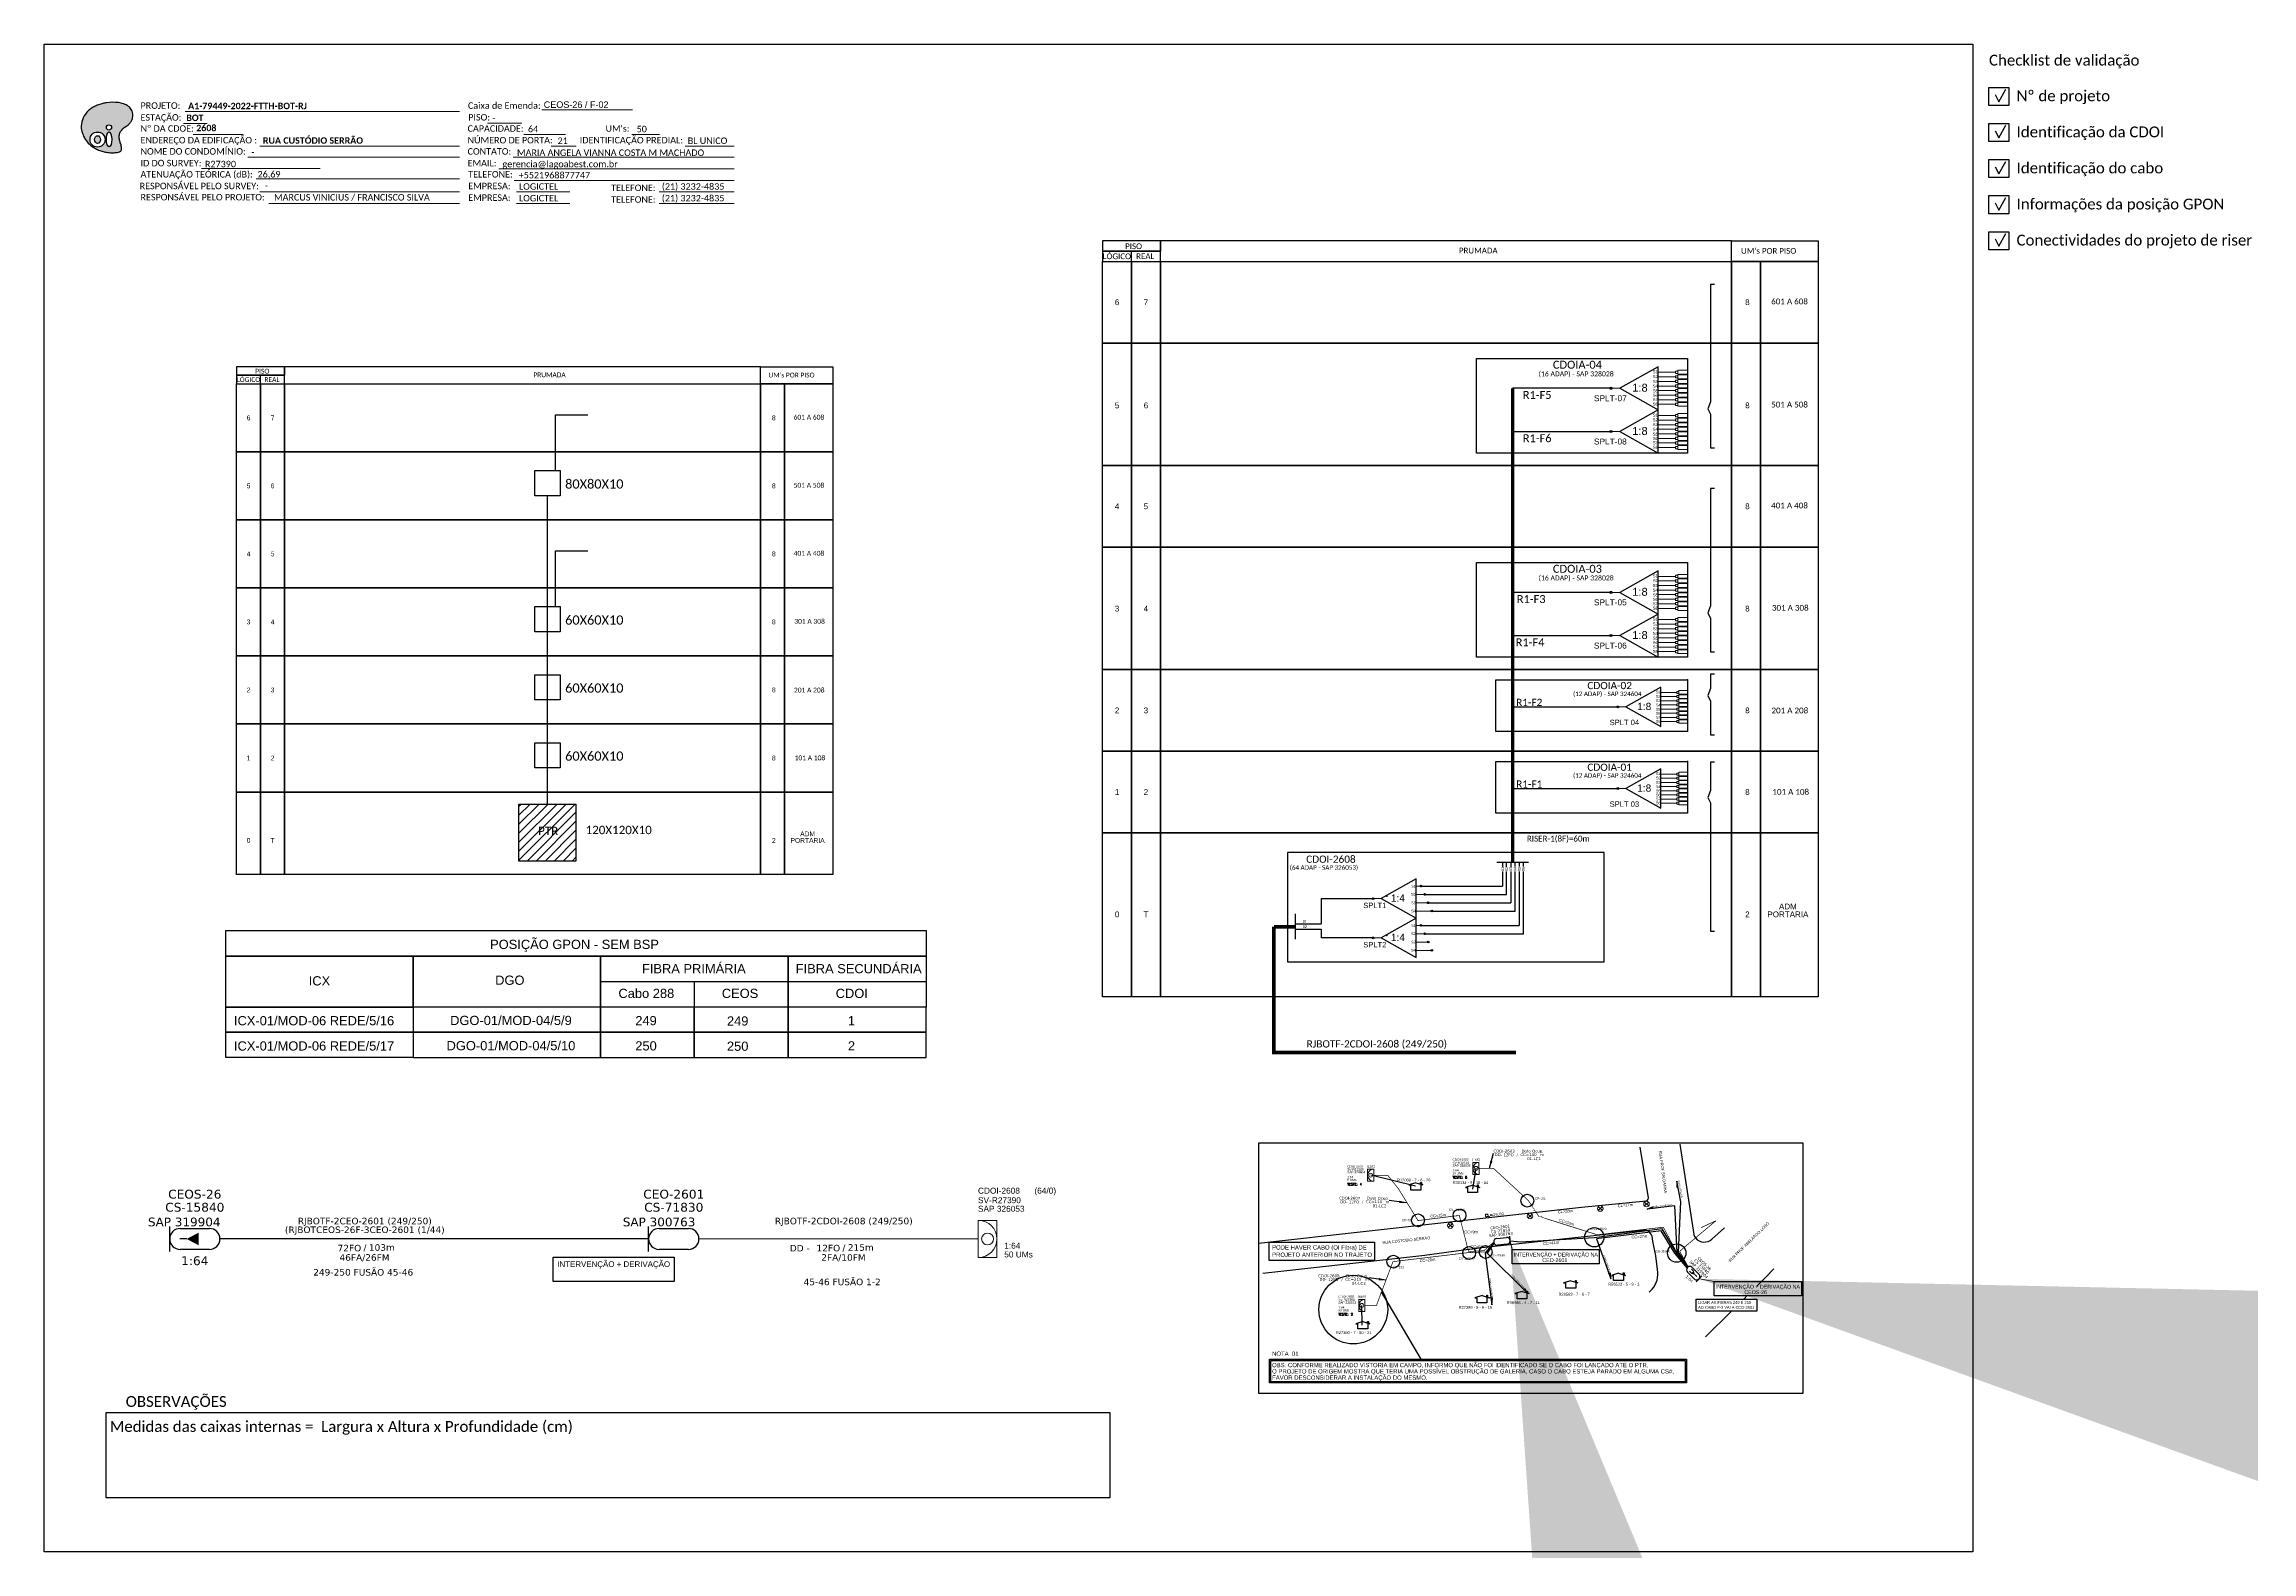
# Model space of a CAD drawing. Header units: metres. Extents: x 580 to 1192, y -228 to 190.
import ezdxf
from ezdxf.enums import TextEntityAlignment as Align

# ---------------------------------------------------------------- set-up
doc = ezdxf.new("R2010")
doc.units = ezdxf.units.M
doc.header["$MEASUREMENT"] = 0
doc.linetypes.add('PHANTOM2', pattern=[1.25, 0.625, -0.125, 0.125, -0.125, 0.125, -0.125])
for name, color, linetype in [('10.0 - Cartográfico - Divisa', 252, 'Continuous'), ('10.1-Caixas Subterrâneas', 5, 'Continuous'), ('20.4-CEO', 1, 'Continuous'), ('20.4-CEOS', 1, 'Continuous'), ('20.5-CEO', 1, 'Continuous'), ('CAP a instalar', 1, 'Continuous'), ('CEO', 1, 'Continuous'), ('DROP DE CLIENTE', 140, 'Continuous'), ('FOLHAS', 7, 'Continuous'), ('INTERV', 5, 'Continuous'), ('label_cabos', 7, 'Continuous'), ('QUADRA', 7, 'Continuous'), ('Subida Lateral', 5, 'Continuous'), ('SURVEYS', 7, 'Continuous'), ('surveys legendas', 7, 'Continuous')]:
    doc.layers.add(name, color=color, linetype=linetype)
for name, color, linetype, lineweight in [('10.4-Postes', 1, 'Continuous', 0), ("20.0-LEGENDA DOS CDO'S", 1, 'Continuous', 0), ('20.1-CDO_INTERIOR', 1, 'Continuous', 0), ('20.6-CORDOALHA_SUPORTE', 7, 'Continuous', 25), ('40.1-ETIQUETAS', 1, 'Continuous', 20), ('Segmento Logradouro Texto', 238, 'Continuous', 0)]:
    doc.layers.add(name, color=color, linetype=linetype, lineweight=lineweight)
doc.layers.add('70.3 - Atributos Ocultos', color=102, linetype='Continuous', plot=False)
doc.styles.add('ARIAL', font='arial.ttf')
doc.styles.add('DIGICADE', font='arial.ttf')
doc.styles.add('ROMANS', font='romans.shx')
doc.styles.add('siredit', font='verdana.ttf')
doc.styles.add('TELEMAR-RJ', font='arial.ttf')
doc.styles.add('WMF-Calibri0', font='calibri.ttf')
doc.styles.add('WMF-Calibri1', font='calibrib.ttf')
doc.dimstyles.new('CC', dxfattribs={"dimtxt": 1, "dimasz": 2, "dimexe": 0.18, "dimexo": 0.0625, "dimgap": 0.09, "dimtad": 0, "dimdec": 0, "dimrnd": 1, "dimzin": 0, "dimdsep": 46, "dimtxsty": 'siredit', "dimblk": 'NONE', "dimcen": 0, "dimse1": 1, "dimse2": 1, "dimsd1": 1, "dimsd2": 1, "dimclrt": 7, "dimadec": 0, "dimazin": 0, "dimtfac": 1, "dimtdec": 0, "dimtofl": 0, "dimtmove": 0, "dimatfit": 3, "dimfxl": 1, "dimtolj": 1, "dimtzin": 0, "dimarcsym": 0})
doc.dimstyles.new('CL', dxfattribs={"dimtxt": 1, "dimasz": 2, "dimexe": 0.18, "dimexo": 0.0625, "dimgap": 0.09, "dimtad": 0, "dimdec": 0, "dimrnd": 1, "dimzin": 0, "dimdsep": 46, "dimtxsty": 'siredit', "dimblk": 'NONE', "dimcen": 0, "dimse1": 1, "dimse2": 1, "dimsd1": 1, "dimsd2": 1, "dimclrt": 7, "dimadec": 0, "dimazin": 0, "dimtfac": 1, "dimtdec": 0, "dimtofl": 0, "dimtmove": 0, "dimatfit": 3, "dimfxl": 1, "dimtolj": 1, "dimtzin": 0, "dimarcsym": 0})

# ---------------------------------------------------------------- blocks, each defined once
blk = doc.blocks.new('SPLITTER_')
blk.add_point((0, 0))
at = {"style": 'ARIAL', "flags": 4}
blk.add_attdef('SPLT', (0, -3.26), '', height=1.5, dxfattribs=at)
blk = doc.blocks.new('SPLT_1-8_SC-APC')
at = {"color": 1}
blk.add_lwpolyline([(-7.37, -2.1), (-17.04, -7.55), (-7.37, -13), (-7.37, -2.1)], dxfattribs=at)
at = {"color": 3, "lineweight": 0}
for points in [[(-2.99, -3.51), (-7.37, -3.51)], [(-7.37, -4.66), (-2.99, -4.66)], [(-2.41, -3.02), (-2.41, -4)], [(-2.41, -3.02), (0, -3.02)], [(-2.41, -4), (0, -4)], [(-2.41, -4.17), (-2.41, -5.16)], [(-2.41, -4.17), (0, -4.17)], [(-2.41, -5.16), (0, -5.16)], [(-2.41, -5.32), (-2.41, -6.31)], [(-2.41, -5.32), (0, -5.32)], [(-7.37, -5.82), (-2.99, -5.82)], [(-7.37, -6.97), (-2.99, -6.97)], [(-7.37, -8.12), (-2.99, -8.12)], [(-7.37, -9.28), (-2.99, -9.28)], [(-7.37, -10.43), (-2.99, -10.43)], [(-2.41, -6.31), (0, -6.31)], [(-2.41, -6.48), (-2.41, -7.46)], [(-2.41, -6.48), (0, -6.48)], [(-2.41, -7.46), (0, -7.46)], [(-2.41, -7.63), (-2.41, -8.62)], [(-2.41, -7.63), (0, -7.63)], [(-2.41, -8.62), (0, -8.62)], [(-2.41, -8.78), (-2.41, -9.77)], [(-2.41, -8.78), (0, -8.78)], [(-2.41, -9.77), (0, -9.77)], [(-2.41, -9.94), (-2.41, -10.92)], [(-2.41, -9.94), (0, -9.94)], [(-2.41, -10.92), (0, -10.92)], [(-2.41, -11.09), (-2.41, -12.08)], [(-2.41, -11.09), (0, -11.09)], [(-7.37, -11.58), (-2.99, -11.58)], [(-2.41, -12.08), (0, -12.08)]]:
    blk.add_lwpolyline(points, dxfattribs=at)
for points in [[(-2.99, -3.22), (-2.41, -3.22), (-2.41, -3.8), (-2.99, -3.8)], [(-2.99, -4.38), (-2.41, -4.38), (-2.41, -4.95), (-2.99, -4.95)], [(-2.99, -5.53), (-2.41, -5.53), (-2.41, -6.1), (-2.99, -6.1)], [(-2.99, -6.68), (-2.41, -6.68), (-2.41, -7.26), (-2.99, -7.26)], [(-2.99, -7.84), (-2.41, -7.84), (-2.41, -8.41), (-2.99, -8.41)], [(-2.99, -8.99), (-2.41, -8.99), (-2.41, -9.56), (-2.99, -9.56)], [(-2.99, -10.14), (-2.41, -10.14), (-2.41, -10.72), (-2.99, -10.72)], [(-2.99, -11.3), (-2.41, -11.3), (-2.41, -11.87), (-2.99, -11.87)]]:
    blk.add_lwpolyline(points, close=True, dxfattribs=at)
at = {"color": 1, "lineweight": 0}
blk.add_lwpolyline([(-17.04, -7.55), (-19.26, -7.55)], dxfattribs=at)
at = {"color": 1, "style": 'ARIAL'}
for s, height, p in [('S1', 0.75, (-8.74, -3.78)), ('S2', 0.75, (-8.74, -4.97)), ('S3', 0.75, (-8.74, -6.18)), ('1:8', 2, (-13.91, -8.4)), ('S4', 0.75, (-8.74, -7.36)), ('S5', 0.75, (-8.74, -8.57)), ('S6', 0.75, (-8.74, -9.69)), ('S7', 0.75, (-8.74, -10.78)), ('S8', 0.75, (-8.74, -11.9))]:
    blk.add_text(s, height=height, dxfattribs=at).set_placement(p)
blk = doc.blocks.new('A$C415C251F')
at = {"color": 3}
blk.add_point((0, 0), dxfattribs=at)
blk = doc.blocks.new('SURVEY_SURVEY')
for p, q in [((0, 0.0000254), (-0.0000251, 0.000018)), ((-0.0000251, 0.000018), (-0.0000173, 0.000018)), ((-0.0000172, 0), (-0.0000172, 0.0000179)), ((0.0000172, 0), (-0.0000172, 0)), ((0, 0.0000254), (0.0000251, 0.000018)), ((0.0000169, 0.0000264), (0.0000195, 0.0000264)), ((0.0000169, 0.0000205), (0.0000169, 0.0000264)), ((0.0000251, 0.000018), (0.0000172, 0.000018)), ((0.0000172, 0.000018), (0.0000172, 0)), ((0.0000195, 0.0000264), (0.0000195, 0.0000198))]:
    blk.add_line(p, q)
blk = doc.blocks.new('MANHOLE_MQ')
at = {"linetype": 'Continuous'}
blk.add_circle((0, 0), 0.0000101, dxfattribs=at)
blk = doc.blocks.new('PTPT')
at = {"layer": '10.4-Postes', "color": 1, "linetype": 'PHANTOM2'}
for points in [[(-0.0000079, 0.0000104), (0.0000075, -0.000002)], [(0.000007, 0.0000109), (-0.0000074, -0.0000025)]]:
    blk.add_lwpolyline(points, dxfattribs=at)
at = {"layer": '10.4-Postes', "color": 1}
blk.add_circle((-0.0000002, 0.0000042), 0.00000987, dxfattribs=at)
blk = doc.blocks.new('CEO_CT_ESQ')
at = {"layer": 'CEO', "color": 0}
for p, q in [((-1.56, 1.24), (1.8, 1.24)), ((1.8, -1.15), (-1.56, -1.15))]:
    blk.add_line(p, q, dxfattribs=at)
blk.add_lwpolyline([(3, -1.4), (3, 1.49)], dxfattribs=at)
for centre, start, end in [((-1.56, 0.05), 90, 270), ((1.8, 0.05), 270, 90)]:
    blk.add_arc(centre, 1.2, start, end, dxfattribs=at)
at = {"layer": 'CEO', "color": 7, "style": 'siredit'}
for tag, p in [('CEO_Nº', (0.12, 5.61)), ('LOCAL', (0.12, 4.23)), ('SAP', (0.12, 2.97)), ('FIBRAS_RESERVA', (0.12, -1.94))]:
    blk.add_attdef(tag, text='', height=1.01, dxfattribs=at).set_placement(p, align=Align.TOP_CENTER)
blk = doc.blocks.new('Teste  FTTH')
at = {"color": 0, "lineweight": 0, "style": 'ARIAL'}
blk.add_attdef('TESTE', (-0.02, -0.01), '', height=0.4, dxfattribs=at)
at = {"layer": '70.3 - Atributos Ocultos', "color": 0, "lineweight": 0, "style": 'ROMANS'}
for tag, p, flags in [('QTDE', (-0.02, -3.24), 1), ('FID', (-0.02, -1.1), 1), ('FATOR', (-0.02, -1.88), 3), ('ID_ATIVIDADE', (-0.02, -2.55), 3)]:
    blk.add_attdef(tag, p, '', height=0.4, dxfattribs=dict(at, flags=flags))
blk = doc.blocks.new('Inst CORD ALUMINIO 4.8 MM 3F(sem recursos)')
at = {"layer": '20.6-CORDOALHA_SUPORTE', "color": 0, "lineweight": 0, "style": 'ROMANS'}
for tag, p, flags in [('ID_ATIVIDADE', (-5.2, -6.67), 3), ('FATOR', (-5.2, -4.44), 3), ('FID', (-5.2, -8.9), 1)]:
    blk.add_attdef(tag, p, '', height=1, dxfattribs=dict(at, flags=flags))
blk.add_attdef('LANCE', text='', height=1, dxfattribs=at).set_placement((-0.54, -2.21), align=Align.RIGHT)
at = {"layer": '20.6-CORDOALHA_SUPORTE', "color": 0, "style": 'siredit'}
blk.add_attdef('QTDE', (-0.54, -2.21), '', height=1, rotation=359.69001, dxfattribs=at)
blk = doc.blocks.new('CEOS_RP_CT_ESQ')
at = {"layer": '20.4-CEOS', "color": 0}
for p, q in [((1.19, 1.19), (4.53, 1.19)), ((4.53, -1.19), (1.19, -1.19))]:
    blk.add_line(p, q, dxfattribs=at)
for points in [[(2.47, 0.52), (1.45, 0.52)], [(3.79, 0), (4.59, 0)], [(5.73, 1.44), (5.73, -1.43)], [(2.47, -0.47), (1.45, -0.47)]]:
    blk.add_lwpolyline(points, dxfattribs=at)
blk.add_lwpolyline([(3.79, 0, 0, 1.47, 0), (2.41, 0, 1.47, 1.47, 0)], format="xyseb", dxfattribs=at)
for centre, start, end in [((1.19, 0), 90, 270), ((4.53, 0), 270, 90)]:
    blk.add_arc(centre, 1.19, start, end, dxfattribs=at)
at = {"layer": '20.4-CEOS', "color": 7, "style": 'siredit'}
for tag, p in [('Nº_DA_CEOS', (3.33, 5.6)), ('LOCAL', (3.33, 4.24)), ('SAP', (3.33, 2.78)), ('RACIO_SPLITAGEM', (3.33, -1.88)), ('FIBRAS_SPLITTER', (3.33, -3.58)), ('RESERVA_FINAIS', (3.33, -6.39)), ('FIBRAS_TOP_C', (3.33, -5.08))]:
    blk.add_attdef(tag, text='', height=1.01, dxfattribs=at).set_placement(p, align=Align.TOP_CENTER)
blk = doc.blocks.new('Inst CB DT OCUP CFOA-SM-DD-S-12')
at = {"layer": 'label_cabos', "color": 0, "style": 'siredit'}
for tag, flags, p in [('ID_ATIVIDADE', 3, (1.31, 2.67)), ('FATOR', 1, (11.56, 2.55))]:
    blk.add_attdef(tag, text='', height=1, rotation=359.69001, dxfattribs=dict(at, flags=flags)).set_placement(p, align=Align.MIDDLE_CENTER)
for tag, p in [('TIPO_CABO', (1.11, 0)), ('DESTINO_CABO', (3.13, 1.26)), ('CABO', (4.69, -0.05)), ('/', (7.71, -0.05)), ('LANCE', (10.41, 0.02)), ('TIPO_CABO', (13.11, 1.24)), ('UND', (16.46, 0)), ('FID', (13.65, -1.41))]:
    blk.add_attdef(tag, text='', height=1, rotation=359.69001, dxfattribs=at).set_placement(p, align=Align.MIDDLE_CENTER)
blk.add_attdef('QTDE', (11.93, -0.45), '', height=1, rotation=359.69001, dxfattribs=at)
blk = doc.blocks.new('_None')
blk = doc.blocks.new('OI')
h = blk.add_hatch(color=40)
edge = h.paths.add_edge_path()
edge.add_spline(control_points=[(4.35, -0.67), (3.92, -0.99), (3.26, -1.5), (2.81, -2.59), (2.9, -3.5), (3.06, -4.27), (3.31, -4.85), (3.37, -5.39), (3.4, -5.88), (3.2, -6.4), (2.54, -6.61), (1.65, -6.63), (0.55, -6.67), (-0.56, -6.42), (-1.61, -6.14), (-2.77, -5.61), (-3.92, -4.77), (-4.89, -3.7), (-5.34, -2.65), (-5.6, -1.94), (-5.85, -0.96), (-5.71, 0.47), (-5.1, 2.02), (-4.14, 3.02), (-3.3, 3.61), (-2.37, 4.16), (-1.36, 4.44), (-0.56, 4.7), (0.79, 4.85), (2.24, 4.97), (3.79, 4.57), (4.67, 4.21), (5.44, 3.65), (5.76, 2.99), (6.03, 2.21), (6.01, 1.46), (5.72, 0.64), (5.31, 0.08), (4.88, -0.38), (4.51, -0.55), (4.35, -0.67)], knot_values=[0, 0, 0, 0, 1.60434, 2.417191, 3.427595, 4.282808, 4.776746, 5.304182, 5.888771, 6.258406, 6.858137, 7.79129, 8.986195, 10.124242, 11.187857, 12.242908, 13.953784, 15.414161, 16.515391, 17.349188, 17.675853, 19.552021, 21.515531, 22.568638, 23.63245, 24.621084, 25.782718, 26.745347, 27.142653, 29.870543, 31.004649, 31.921532, 32.709589, 33.801391, 34.042471, 35.192333, 35.971461, 36.628871, 37.254359, 37.836911, 37.836911, 37.836911, 37.836911], degree=3, periodic=0)
h.paths.add_polyline_path([(1.13, -0.87, -1), (-0.04, -0.87, -1)], flags=16)
edge = h.paths.add_edge_path(flags=16)
edge.add_ellipse((0.56, -3.59), major_axis=(-0.02, 1.71), ratio=0.361305, start_angle=0, end_angle=360)
h.paths.add_polyline_path([(-0.36, -3.62, -1), (-3.8, -3.62, -1)], flags=16)
edge = h.paths.add_edge_path(flags=0)
edge.add_ellipse((-2.08, -3.62), major_axis=(0, 0.885), ratio=0.758294, start_angle=0, end_angle=360)
at = {"color": 40}
for centre, radius in [((-2.08, -3.62), 1.72), ((0.54, -0.87), 0.587)]:
    blk.add_circle(centre, radius, dxfattribs=at)
blk.add_ellipse((-2.08, -3.62), major_axis=(0, 0.885), ratio=0.758294, start_param=-3.141592653589792, end_param=3.141592653589792, dxfattribs=at)
blk.add_ellipse((0.56, -3.59), major_axis=(-0.02, 1.71), ratio=0.361305, dxfattribs=at)
at = {"color": 40, "start_tangent": (-0.800898, -0.598801), "end_tangent": (-0.800898, -0.598801)}
blk.add_spline([(4.35, -0.67), (3.2, -1.78), (2.9, -2.54), (2.92, -3.55), (3.12, -4.38), (3.28, -4.85), (3.37, -5.37), (3.35, -5.95), (3.2, -6.29), (2.66, -6.55), (1.73, -6.63), (0.54, -6.62), (-0.58, -6.41), (-1.6, -6.11), (-2.56, -5.67), (-3.95, -4.67), (-4.89, -3.56), (-5.37, -2.56), (-5.64, -1.78), (-5.72, -1.46), (-5.63, 0.42), (-4.84, 2.22), (-4.13, 2.99), (-3.27, 3.62), (-2.4, 4.09), (-1.3, 4.47), (-0.37, 4.72), (0.02, 4.77), (2.75, 4.8), (3.85, 4.53), (4.69, 4.16), (5.31, 3.68), (5.85, 2.73), (5.93, 2.5), (5.94, 1.35), (5.67, 0.62), (5.29, 0.08), (4.84, -0.36), (4.35, -0.67)], degree=3, dxfattribs=at)
blk = doc.blocks.new('*U14')
at = {"color": 3}
blk.add_lwpolyline([(0.0000266, -0.0000008), (0.0001797, -0.0000008), (0.0001797, -0.000026), (0.0000266, -0.000026)], close=True, dxfattribs=at)
at = {"color": 3, "style": 'ARIAL'}
blk.add_attdef('SERVIÇO_EM_EMENDA_EXIST', text='', height=0.00000666, dxfattribs=at).set_placement((0.0001772, -0.0000131), align=Align.RIGHT)
blk.add_attdef('FID', (0.0000795, -0.0000227), '', height=0.00000666, dxfattribs=at)
at = {"layer": '10.4-Postes', "lineweight": 0, "style": 'ROMANS'}
for tag, p, flags in [('ID_ATIVIDADE', (-0.0000068, -0.0000086), 3), ('QTDE', (-0.000006, -0.000014), 3), ('FATOR', (-0.0000019, -0.0000113), 1)]:
    blk.add_attdef(tag, p, '', height=0.00000209, dxfattribs=dict(at, flags=flags))
at = {"color": 3}
blk.add_leader([(-0.0000002, 0.0000042), (0.0000266, -0.0000008)], dimstyle='CL', override={"dimgap": 0.09, "dimtad": 0}, dxfattribs=at)
blk = doc.blocks.new('*U16')
at = {"color": 3}
blk.add_lwpolyline([(0.0000033, -0.0000106), (0.0001564, -0.0000106), (0.0001564, -0.0000358), (0.0000033, -0.0000358)], close=True, dxfattribs=at)
at = {"color": 3, "style": 'ARIAL'}
blk.add_attdef('SERVIÇO_EM_EMENDA_EXIST', text='', height=0.00000666, dxfattribs=at).set_placement((0.0001539, -0.0000228), align=Align.RIGHT)
blk.add_attdef('FID', (0.0000562, -0.0000325), '', height=0.00000666, dxfattribs=at)
at = {"layer": '10.4-Postes', "lineweight": 0, "style": 'ROMANS'}
for tag, p, flags in [('ID_ATIVIDADE', (-0.0000068, -0.0000086), 3), ('QTDE', (-0.000006, -0.000014), 3), ('FATOR', (-0.0000019, -0.0000113), 1)]:
    blk.add_attdef(tag, p, '', height=0.00000209, dxfattribs=dict(at, flags=flags))
at = {"color": 3}
blk.add_leader([(-0.0000002, 0.0000042), (0.0000033, -0.0000106)], dimstyle='CL', override={"dimgap": 0.09, "dimtad": 0}, dxfattribs=at)

msp = doc.modelspace()

# ---------------------------------------------------------------- hatches: boundary and pattern name
h = msp.add_hatch(color=3)
h.dxf.hatch_style = 1
edge = h.paths.add_edge_path()
edge.add_arc((1014.28, 94.59), 0.282, 0, 360)
h = msp.add_hatch(color=3)
h.dxf.hatch_style = 1
edge = h.paths.add_edge_path()
edge.add_arc((1014.28, 82.6), 0.282, 0, 360)
h = msp.add_hatch(color=3)
h.dxf.hatch_style = 1
edge = h.paths.add_edge_path()
edge.add_arc((1014.28, 38.01), 0.282, 0, 360)
h = msp.add_hatch(color=3)
h.dxf.hatch_style = 1
edge = h.paths.add_edge_path()
edge.add_arc((1014.28, 26.02), 0.282, 0, 360)
h = msp.add_hatch(color=3)
h.dxf.hatch_style = 1
edge = h.paths.add_edge_path()
edge.add_arc((1016.21, 6.24), 0.256, 0, 360)
h = msp.add_hatch(color=3)
h.dxf.hatch_style = 1
edge = h.paths.add_edge_path()
edge.add_arc((1016.21, -16.39), 0.256, 0, 360)
h = msp.add_hatch()
h.set_pattern_fill('JIS_WOOD', color=1, scale=2.4948)
h.set_pattern_definition([(45, (-6898.212, -346.286), (-1.2474, 1.2474), [])])
h.paths.add_polyline_path([(727.38, -36.47), (727.38, -20.7), (711.6, -20.7), (711.6, -36.47)])
h.paths.add_polyline_path([(716.33, -29.85), (723.12, -29.85), (723.12, -26.38), (716.33, -26.38)], flags=24)
h = msp.add_hatch(color=3)
h.dxf.hatch_style = 1
edge = h.paths.add_edge_path()
edge.add_arc((948.36, -46.9), 0.242, 0, 360)
h = msp.add_hatch(color=3)
h.dxf.hatch_style = 1
edge = h.paths.add_edge_path()
edge.add_arc((961.63, -43.43), 0.242, 0, 360)
h = msp.add_hatch(color=3)
h.dxf.hatch_style = 1
edge = h.paths.add_edge_path()
edge.add_arc((962.63, -45.73), 0.242, 0, 360)
h = msp.add_hatch(color=3)
h.dxf.hatch_style = 1
edge = h.paths.add_edge_path()
edge.add_arc((963.63, -48.04), 0.242, 0, 360)
h = msp.add_hatch(color=3)
h.dxf.hatch_style = 1
edge = h.paths.add_edge_path()
edge.add_arc((961.63, -54.32), 0.242, 0, 360)
h = msp.add_hatch(color=3)
h.dxf.hatch_style = 1
edge = h.paths.add_edge_path()
edge.add_arc((964.63, -50.34), 0.242, 0, 360)
h = msp.add_hatch(color=3)
h.dxf.hatch_style = 1
edge = h.paths.add_edge_path()
edge.add_arc((948.36, -57.79), 0.242, 0, 360)
h = msp.add_hatch(color=3)
h.dxf.hatch_style = 1
edge = h.paths.add_edge_path()
edge.add_arc((962.63, -56.63), 0.242, 0, 360)
h = msp.add_hatch(color=3)
h.dxf.hatch_style = 1
edge = h.paths.add_edge_path()
edge.add_arc((963.63, -58.93), 0.242, 0, 360)
h = msp.add_hatch(color=3)
h.dxf.hatch_style = 1
edge = h.paths.add_edge_path()
edge.add_arc((964.63, -61.24), 0.242, 0, 360)

# ---------------------------------------------------------------- linework, layer by layer
at = {"color": 5}
for p, q in [((987.52, 6.24), (1016.21, 6.24)), ((987.52, -16.39), (1016.21, -16.39))]:
    msp.add_line(p, q, dxfattribs=at)
at = {"color": 7, "ltscale": 100, "true_color": 0xffffff}
for p, q in [((734.23, -69.88), (786.17, -69.88)), ((786.17, -69.88), (824.45, -69.88))]:
    msp.add_line(p, q, dxfattribs=at)
for points in [[(580, 190), (1114.6, 190), (1114.6, -228), (580, -228)], [(1047.68, 135.45), (1071.68, 135.45), (1071.68, 129.77), (1047.68, 129.77)], [(873.38, 129.77), (881.38, 129.77), (881.38, 107.14), (873.38, 107.14)], [(881.38, 129.77), (889.38, 129.77), (889.38, 107.14), (881.38, 107.14)], [(889.38, 129.77), (1047.68, 129.77), (1047.68, 107.14), (889.38, 107.14)], [(1047.68, 129.77), (1055.68, 129.77), (1055.68, 107.14), (1047.68, 107.14)], [(1055.68, 129.77), (1071.68, 129.77), (1071.68, 107.14), (1055.68, 107.14)], [(873.38, 107.14), (881.38, 107.14), (881.38, 73.19), (873.38, 73.19)], [(881.38, 107.14), (889.38, 107.14), (889.38, 73.19), (881.38, 73.19)], [(889.38, 107.14), (1047.68, 107.14), (1047.68, 73.19), (889.38, 73.19)], [(1047.68, 107.14), (1055.68, 107.14), (1055.68, 73.19), (1047.68, 73.19)], [(1055.68, 107.14), (1071.68, 107.14), (1071.68, 73.19), (1055.68, 73.19)], [(778.57, 100.56), (798.57, 100.56), (798.57, 95.82), (778.57, 95.82)], [(633.32, 95.82), (639.99, 95.82), (639.99, 76.96), (633.32, 76.96)], [(639.99, 95.82), (646.65, 95.82), (646.65, 76.96), (639.99, 76.96)], [(646.65, 95.82), (778.57, 95.82), (778.57, 76.96), (646.65, 76.96)], [(778.57, 95.82), (785.24, 95.82), (785.24, 76.96), (778.57, 76.96)], [(785.24, 95.82), (798.57, 95.82), (798.57, 76.96), (785.24, 76.96)], [(633.32, 76.96), (639.99, 76.96), (639.99, 58.1), (633.32, 58.1)], [(639.99, 76.96), (646.65, 76.96), (646.65, 58.1), (639.99, 58.1)], [(646.65, 76.96), (778.57, 76.96), (778.57, 58.1), (646.65, 58.1)], [(778.57, 76.96), (785.24, 76.96), (785.24, 58.1), (778.57, 58.1)], [(785.24, 76.96), (798.57, 76.96), (798.57, 58.1), (785.24, 58.1)], [(715.99, 71.77), (722.99, 71.77), (722.99, 64.77), (715.99, 64.77)], [(873.38, 73.19), (881.38, 73.19), (881.38, 50.56), (873.38, 50.56)], [(881.38, 73.19), (889.38, 73.19), (889.38, 50.56), (881.38, 50.56)], [(889.38, 73.19), (1047.68, 73.19), (1047.68, 50.56), (889.38, 50.56)], [(1047.68, 73.19), (1055.68, 73.19), (1055.68, 50.56), (1047.68, 50.56)], [(1055.68, 73.19), (1071.68, 73.19), (1071.68, 50.56), (1055.68, 50.56)], [(633.32, 58.1), (639.99, 58.1), (639.99, 39.24), (633.32, 39.24)], [(639.99, 58.1), (646.65, 58.1), (646.65, 39.24), (639.99, 39.24)], [(646.65, 58.1), (778.57, 58.1), (778.57, 39.24), (646.65, 39.24)], [(778.57, 58.1), (785.24, 58.1), (785.24, 39.24), (778.57, 39.24)], [(785.24, 58.1), (798.57, 58.1), (798.57, 39.24), (785.24, 39.24)], [(873.38, 50.56), (881.38, 50.56), (881.38, 16.61), (873.38, 16.61)], [(881.38, 50.56), (889.38, 50.56), (889.38, 16.61), (881.38, 16.61)], [(889.38, 50.56), (1047.68, 50.56), (1047.68, 16.61), (889.38, 16.61)], [(1047.68, 50.56), (1055.68, 50.56), (1055.68, 16.61), (1047.68, 16.61)], [(1055.68, 50.56), (1071.68, 50.56), (1071.68, 16.61), (1055.68, 16.61)], [(633.32, 39.24), (639.99, 39.24), (639.99, 20.38), (633.32, 20.38)], [(639.99, 39.24), (646.65, 39.24), (646.65, 20.38), (639.99, 20.38)], [(646.65, 39.24), (778.57, 39.24), (778.57, 20.38), (646.65, 20.38)], [(778.57, 39.24), (785.24, 39.24), (785.24, 20.38), (778.57, 20.38)], [(785.24, 39.24), (798.57, 39.24), (798.57, 20.38), (785.24, 20.38)], [(715.99, 34.05), (722.99, 34.05), (722.99, 27.05), (715.99, 27.05)], [(633.32, 20.38), (639.99, 20.38), (639.99, 1.52), (633.32, 1.52)], [(639.99, 20.38), (646.65, 20.38), (646.65, 1.52), (639.99, 1.52)], [(646.65, 20.38), (778.57, 20.38), (778.57, 1.52), (646.65, 1.52)], [(778.57, 20.38), (785.24, 20.38), (785.24, 1.52), (778.57, 1.52)], [(785.24, 20.38), (798.57, 20.38), (798.57, 1.52), (785.24, 1.52)], [(715.99, 15.18), (722.99, 15.18), (722.99, 8.18), (715.99, 8.18)], [(873.38, 16.61), (881.38, 16.61), (881.38, -6.02), (873.38, -6.02)], [(881.38, 16.61), (889.38, 16.61), (889.38, -6.02), (881.38, -6.02)], [(889.38, 16.61), (1047.68, 16.61), (1047.68, -6.02), (889.38, -6.02)], [(1047.68, 16.61), (1055.68, 16.61), (1055.68, -6.02), (1047.68, -6.02)], [(1055.68, 16.61), (1071.68, 16.61), (1071.68, -6.02), (1055.68, -6.02)], [(633.32, 1.52), (639.99, 1.52), (639.99, -17.34), (633.32, -17.34)], [(639.99, 1.52), (646.65, 1.52), (646.65, -17.34), (639.99, -17.34)], [(646.65, 1.52), (778.57, 1.52), (778.57, -17.34), (646.65, -17.34)], [(778.57, 1.52), (785.24, 1.52), (785.24, -17.34), (778.57, -17.34)], [(785.24, 1.52), (798.57, 1.52), (798.57, -17.34), (785.24, -17.34)], [(715.99, -3.68), (722.99, -3.68), (722.99, -10.68), (715.99, -10.68)], [(873.38, -6.02), (881.38, -6.02), (881.38, -28.66), (873.38, -28.66)], [(881.38, -6.02), (889.38, -6.02), (889.38, -28.66), (881.38, -28.66)], [(889.38, -6.02), (1047.68, -6.02), (1047.68, -28.66), (889.38, -28.66)], [(1047.68, -6.02), (1055.68, -6.02), (1055.68, -28.66), (1047.68, -28.66)], [(1055.68, -6.02), (1071.68, -6.02), (1071.68, -28.66), (1055.68, -28.66)], [(633.32, -17.34), (639.99, -17.34), (639.99, -40.2), (633.32, -40.2)], [(639.99, -17.34), (646.65, -17.34), (646.65, -40.2), (639.99, -40.2)], [(646.65, -17.34), (778.57, -17.34), (778.57, -40.2), (646.65, -40.2)], [(778.57, -17.34), (785.24, -17.34), (785.24, -40.2), (778.57, -40.2)], [(785.24, -17.34), (798.57, -17.34), (798.57, -40.2), (785.24, -40.2)], [(711.6, -20.7), (727.38, -20.7), (727.38, -36.47), (711.6, -36.47)], [(873.38, -28.66), (881.38, -28.66), (881.38, -74.09), (873.38, -74.09)], [(881.38, -28.66), (889.38, -28.66), (889.38, -74.09), (881.38, -74.09)], [(889.38, -28.66), (1047.68, -28.66), (1047.68, -74.09), (889.38, -74.09)], [(1047.68, -28.66), (1055.68, -28.66), (1055.68, -74.09), (1047.68, -74.09)], [(1055.68, -28.66), (1071.68, -28.66), (1071.68, -74.09), (1055.68, -74.09)]]:
    msp.add_lwpolyline(points, close=True)
at = {"color": 7, "lineweight": 0}
for points in [[(717.92, 171.81), (743.05, 171.81)], [(618.59, 168.04), (625.14, 168.04)], [(619.11, 171.32), (695.08, 171.32)], [(702.88, 168.08), (712.36, 168.08)], [(621.26, 164.97), (635.2, 164.97)], [(639.82, 161.73), (695.08, 161.73)], [(712.93, 164.97), (724.54, 164.97)], [(720.51, 161.73), (727.46, 161.73)], [(742.87, 164.97), (750.53, 164.97)], [(757.68, 161.73), (771.24, 161.73)], [(623.57, 155.56), (656.52, 155.56)], [(636.41, 158.62), (695.08, 158.62)], [(706, 155.39), (771.27, 155.39)], [(710.04, 158.62), (771.27, 158.62)], [(638.72, 152.62), (695.08, 152.62)], [(639.82, 149.04), (695.08, 149.04)], [(710.29, 152.15), (771.27, 152.15)], [(710.9, 149.04), (725.7, 149.04)], [(750.5, 149.04), (771.27, 149.04)], [(642.31, 145.8), (695.08, 145.8)], [(710.9, 145.8), (725.7, 145.8)], [(750.5, 145.8), (771.27, 145.8)], [(961.63, -43.43), (960.26, -43.43)], [(960.26, -45.73), (962.63, -45.73)], [(960.26, -48.04), (963.63, -48.04)], [(960.26, -50.34), (964.63, -50.34)], [(961.63, -54.32), (960.26, -54.32)], [(960.26, -56.63), (962.63, -56.63)], [(960.26, -58.93), (963.63, -58.93)], [(960.26, -61.24), (964.63, -61.24)]]:
    msp.add_lwpolyline(points, dxfattribs=at)
at = {"color": 0}
for points in [[(873.38, 132.61), (889.38, 132.61), (889.38, 135.45), (873.38, 135.45)], [(873.38, 129.77), (889.38, 129.77), (889.38, 132.61), (873.38, 132.61)], [(633.32, 98.19), (646.65, 98.19), (646.65, 100.56), (633.32, 100.56)], [(633.32, 95.82), (646.65, 95.82), (646.65, 98.19), (633.32, 98.19)], [(597.16, -189.34), (875.41, -189.34), (875.41, -213.04), (597.16, -213.04)]]:
    msp.add_lwpolyline(points, close=True, dxfattribs=at)
for points in [[(889.38, 129.77), (1047.68, 129.77), (1047.68, 135.45), (889.38, 135.45), (889.38, 135.45), (889.38, 132.61)], [(1047.67, 129.77), (1047.67, 135.45)], [(881.38, 129.77), (881.38, 132.61)], [(639.99, 95.82), (639.99, 98.19)], [(646.65, 95.82), (778.57, 95.82), (778.57, 100.56), (646.65, 100.56), (646.65, 100.56), (646.65, 98.19)], [(778.56, 95.82), (778.56, 100.56)]]:
    msp.add_lwpolyline(points)
at = {"color": 3}
for points in [[(1042.98, 123.38), (1041.9, 123.38), (1041.9, 90.85)], [(1041.9, 90.85), (1041.12, 88.93), (1041.9, 87.39)], [(1041.9, 87.39), (1041.9, 78.06), (1042.98, 78.06)], [(1042.98, 66.8), (1041.9, 66.8), (1041.9, 34.27)], [(1041.9, 34.27), (1041.12, 32.35), (1041.9, 30.81)], [(1041.9, 30.81), (1041.9, 21.48), (1042.98, 21.48)], [(1042.98, 15.37), (1041.9, 15.37), (1041.9, 11.34)], [(1041.9, 11.34), (1041.12, 9.42), (1041.9, 7.89)], [(1041.9, 7.89), (1041.9, -1.45), (1042.98, -1.45)], [(1042.98, -9.07), (1041.9, -9.07), (1041.9, -16.91)], [(1041.9, -16.91), (1041.12, -18.82), (1041.9, -20.36)], [(1041.9, -20.36), (1041.9, -55.96), (1042.98, -55.96)], [(933.97, -46.9), (948.36, -46.9), (948.36, -46.9)], [(933.97, -46.9), (933.97, -53.88)], [(926.71, -53.88), (933.97, -53.88)]]:
    msp.add_lwpolyline(points, dxfattribs=at)
at = {"color": 1}
for points in [[(977.03, 102.89), (1035.47, 102.89), (1035.47, 76.61), (977.03, 76.61)], [(977.03, 46.31), (1035.47, 46.31), (1035.47, 20.03), (977.03, 20.03)], [(982.34, 13.79), (1035.47, 13.79), (1035.47, -0.53), (982.34, -0.53)], [(982.34, -8.85), (1035.47, -8.85), (1035.47, -23.17), (982.34, -23.17)]]:
    msp.add_lwpolyline(points, close=True, dxfattribs=at)
at = {"color": 5, "const_width": 1}
msp.add_lwpolyline([(987.02, 94.59), (987.02, -36.83)], dxfattribs=at)
at = {"color": 5}
for points in [[(1014.28, 94.59), (987.02, 94.59)], [(987.54, 82.6), (1014, 82.6)], [(1014.28, 38.01), (987.5, 38.01)], [(987.5, 26.02), (1014, 26.02)], [(982.62, -36.83), (991.43, -36.83)], [(984.17, -36.83), (984.17, -38.09)], [(984.17, -39.4), (984.17, -43.43)], [(985.32, -38.09), (985.32, -36.83)], [(985.32, -45.73), (985.32, -39.4)], [(986.54, -36.83), (986.54, -38.09)], [(986.54, -39.4), (986.54, -48.04)], [(987.69, -37.95), (987.69, -36.83)], [(987.69, -50.34), (987.69, -39.4)], [(988.85, -36.83), (988.85, -37.95)], [(988.85, -39.4), (988.85, -54.32)], [(990.01, -37.95), (990.01, -36.83)], [(990.01, -56.63), (990.01, -39.4)], [(961.63, -43.43), (984.17, -43.43)], [(962.63, -45.73), (985.32, -45.73)], [(963.63, -48.04), (986.54, -48.04)], [(961.63, -54.32), (988.85, -54.32)], [(964.63, -50.34), (987.69, -50.34)], [(962.63, -56.63), (990.01, -56.63)]]:
    msp.add_lwpolyline(points, dxfattribs=at)
msp.add_lwpolyline([(1012.41, -34.14), (924.59, -34.14), (924.59, -64.4), (1012.41, -64.4)], close=True, dxfattribs=at)
at = {"color": 1}
for points in [[(960.26, -41.45), (950.59, -46.9), (960.26, -52.35), (960.26, -41.45)], [(926.71, -51.15), (926.71, -58.18)], [(960.26, -52.35), (950.59, -57.79), (960.26, -63.24), (960.26, -52.35)]]:
    msp.add_lwpolyline(points, dxfattribs=at)
at = {"color": 1, "lineweight": 0}
for points in [[(950.59, -46.9), (948.36, -46.9)], [(950.59, -57.79), (948.36, -57.79)]]:
    msp.add_lwpolyline(points, dxfattribs=at)
at = {"color": 1, "const_width": 1}
for points in [[(920.84, -54.68), (926.71, -54.68)], [(920.84, -54.68), (920.84, -89.53), (987.97, -89.53)]]:
    msp.add_lwpolyline(points, dxfattribs=at)
at = {"color": 7, "ltscale": 100, "true_color": 0xffffff}
for points in [[(630.34, -55.74), (824.45, -55.74), (824.45, -62.81), (630.34, -62.81)], [(630.34, -62.81), (682.28, -62.81), (682.28, -76.95), (630.34, -76.95)], [(682.28, -62.81), (734.23, -62.81), (734.23, -76.95), (682.28, -76.95)], [(734.23, -62.81), (786.17, -62.81), (786.17, -76.95), (734.23, -76.95)], [(786.17, -62.81), (824.45, -62.81), (824.45, -76.95), (786.17, -76.95)], [(734.23, -69.88), (760.2, -69.88), (760.2, -76.95), (734.23, -76.95)], [(630.34, -76.95), (682.28, -76.95), (682.28, -83.95), (630.34, -83.95)], [(682.28, -83.95), (734.23, -83.95), (734.23, -76.95), (682.28, -76.95)], [(734.23, -83.95), (760.2, -83.95), (760.2, -76.95), (734.23, -76.95)], [(760.2, -83.95), (786.17, -83.95), (786.17, -76.95), (760.2, -76.95)], [(786.17, -83.95), (824.45, -83.95), (824.45, -76.95), (786.17, -76.95)], [(630.34, -83.95), (682.28, -83.95), (682.28, -90.95), (630.34, -90.95)], [(682.28, -90.95), (734.23, -90.95), (734.23, -83.95), (682.28, -83.95)], [(734.23, -90.95), (760.2, -90.95), (760.2, -83.95), (734.23, -83.95)], [(760.2, -90.95), (786.17, -90.95), (786.17, -83.95), (760.2, -83.95)], [(786.17, -90.95), (824.45, -90.95), (824.45, -83.95), (786.17, -83.95)]]:
    msp.add_lwpolyline(points, close=True, dxfattribs=at)
at = {"color": 2}
for points in [[(926.71, -55.34), (933.97, -55.32)], [(933.97, -55.32), (933.97, -57.79)], [(948.36, -57.79), (933.97, -57.79)]]:
    msp.add_lwpolyline(points, dxfattribs=at)
at = {"color": 3}
for points in [[(721.1, -146.3), (754.64, -146.3), (754.64, -153.04), (721.1, -153.04)], [(919.5, -142.14), (948.73, -142.14), (948.73, -147.21), (919.5, -147.21)], [(1037.85, -157.9), (1054.66, -157.9), (1054.66, -161.28), (1037.85, -161.28)]]:
    msp.add_lwpolyline(points, close=True, dxfattribs=at)
at = {"color": 6}
msp.add_lwpolyline([(961.66, -174.62), (950.7, -155.88)], dxfattribs=at)
for points in [[(919.67, -174.62), (1035.21, -174.62), (1035.21, -181.18), (919.67, -181.18)], [(920.03, -174.98), (1034.85, -174.98), (1034.85, -180.82), (920.03, -180.82)]]:
    msp.add_lwpolyline(points, close=True, dxfattribs=at)
at = {"color": 3}
for centre, radius in [((1014.28, 94.59), 0.282), ((1014.28, 82.6), 0.282), ((1014.28, 38.01), 0.282), ((1014.28, 26.02), 0.282), ((1016.21, 6.24), 0.256), ((1016.21, -16.39), 0.256), ((948.36, -46.9), 0.242), ((961.63, -43.43), 0.242), ((962.63, -45.73), 0.242), ((963.63, -48.04), 0.242), ((961.63, -54.32), 0.242), ((964.63, -50.34), 0.242), ((948.36, -57.79), 0.242), ((962.63, -56.63), 0.242), ((963.63, -58.93), 0.242), ((964.63, -61.24), 0.242)]:
    msp.add_circle(centre, radius, dxfattribs=at)
at = {"color": 2}
msp.add_circle((942.85, -160.82), 9.53, dxfattribs=at)
at = {"layer": '10.0 - Cartográfico - Divisa', "color": 0, "linetype": 'Continuous'}
for points in [[(1119, 178), (1124.5, 178), (1124.5, 173), (1119, 173)], [(1119, 168), (1124.5, 168), (1124.5, 163), (1119, 163)], [(1119, 158), (1124.5, 158), (1124.5, 153), (1119, 153)], [(1119, 148), (1124.5, 148), (1124.5, 143), (1119, 143)], [(1119, 138), (1124.5, 138), (1124.5, 133), (1119, 133)]]:
    msp.add_lwpolyline(points, close=True, dxfattribs=at)
for points in [[(1120.75, 176), (1121.75, 174), (1123.75, 177.5)], [(1120.75, 166), (1121.75, 164), (1123.75, 167.5)], [(1120.75, 156), (1121.75, 154), (1123.75, 157.5)], [(1120.75, 146), (1121.75, 144), (1123.75, 147.5)], [(1120.75, 136), (1121.75, 134), (1123.75, 137.5)]]:
    msp.add_lwpolyline(points, dxfattribs=at)
at = {"layer": '20.1-CDO_INTERIOR', "color": 0, "lineweight": 18}
for points in [[(946.82, -125.24), (946.82, -121.89), (948.5, -121.89), (948.5, -125.24)], [(976.02, -123.36), (976.02, -120.01), (977.69, -120.01), (977.7, -123.36)]]:
    msp.add_lwpolyline(points, close=True, dxfattribs=at)
at = {"layer": '20.1-CDO_INTERIOR', "color": 1, "lineweight": 18}
for points in [[(844.06, -146.39), (844.06, -136.11), (838.92, -136.11), (838.92, -146.39)], [(944.35, -161.36), (944.35, -158.01), (946.03, -158.01), (946.03, -161.36)]]:
    msp.add_lwpolyline(points, close=True, dxfattribs=at)
at = {"layer": '20.1-CDO_INTERIOR', "color": 0, "lineweight": 18}
for centre in [(976.86, -121.69), (947.66, -123.57)]:
    msp.add_circle(centre, 0.536, dxfattribs=at)
at = {"layer": '20.1-CDO_INTERIOR', "color": 1, "lineweight": 18}
for centre, radius in [((841.49, -141.25), 1.65), ((945.19, -159.68), 0.536)]:
    msp.add_circle(centre, radius, dxfattribs=at)
at = {"layer": '20.1-CDO_INTERIOR', "color": 0, "lineweight": 18}
for centre in [(948.5, -123.57), (977.69, -121.69)]:
    msp.add_arc(centre, 1.68, 90.02759, 270.02759, dxfattribs=at)
at = {"layer": '20.1-CDO_INTERIOR', "color": 1, "lineweight": 18}
for centre, radius, start, end in [((838.92, -141.25), 5.14, 270, 90), ((946.03, -159.68), 1.68, 90.02759, 270.02759)]:
    msp.add_arc(centre, radius, start, end, dxfattribs=at)
at = {"layer": '20.4-CEO', "color": 5}
for p, q in [((750.44, -138.35), (758.57, -138.35)), ((758.57, -144.15), (750.44, -144.15))]:
    msp.add_line(p, q, dxfattribs=at)
msp.add_lwpolyline([(747.55, -144.74), (747.55, -137.76)], dxfattribs=at)
for centre, start, end in [((750.44, -141.25), 90, 270), ((758.57, -141.25), 270, 90)]:
    msp.add_arc(centre, 2.9, start, end, dxfattribs=at)
at = {"layer": '20.4-CEOS', "color": 0}
for p, q in [((617.69, -138.35), (625.82, -138.35)), ((625.82, -144.15), (617.69, -144.15))]:
    msp.add_line(p, q, dxfattribs=at)
for points in [[(614.8, -144.74), (614.8, -137.76)], [(619.51, -141.25), (617.56, -141.25)]]:
    msp.add_lwpolyline(points, dxfattribs=at)
msp.add_lwpolyline([(619.51, -141.25, 0, 3.57, 0), (622.87, -141.25, 3.57, 3.57, 0)], format="xyseb", dxfattribs=at)
for centre, start, end in [((617.69, -141.25), 90, 270), ((625.82, -141.25), 270, 90)]:
    msp.add_arc(centre, 2.9, start, end, dxfattribs=at)
at = {"layer": 'CAP a instalar', "color": 0}
for p, q in [((1031.98, -132.11), (1024.33, -132.96)), ((1024.33, -132.96), (1025.75, -132.35)), ((1025.75, -132.35), (1025.81, -132.88)), ((1032.66, -144.91), (1031.98, -132.11)), ((1035.58, -149.05), (1032.66, -144.91))]:
    msp.add_line(p, q, dxfattribs=at)
at = {"layer": 'CAP a instalar', "color": 0, "const_width": 0.197}
for points in [[(992.5, -132.31), (991.37, -130.6), (991.37, -130.6), (991.37, -130.6), (991.37, -130.6), (991.37, -130.6), (981.67, -121.65), (981.67, -121.65), (977.69, -121.65)], [(981.81, -142.1), (979.06, -144.5), (974.8, -144.72), (972.23, -134.74), (960.79, -136.15), (955.35, -127.32), (952.39, -123.6), (948.5, -123.6)], [(1035.52, -149.1), (1032.35, -144.71), (1028.79, -138), (1010.48, -140.1), (996.02, -135.54)], [(1043.37, -136.19), (1033.31, -144.66), (1035.68, -148.98), (1035.68, -148.98)], [(1043.37, -136.19), (1039.24, -138.13)]]:
    msp.add_lwpolyline(points, dxfattribs=at)
at = {"layer": 'CAP a instalar', "color": 0}
for points in [[(1035.68, -148.98), (1032.95, -144.87), (1033.63, -130.97), (1032.56, -125.23), (1032.49, -126.89), (1032.7, -126.85)], [(1035.4, -149.3), (1031.93, -145.21), (1028.17, -139.01), (1010.28, -141.25), (1014.21, -152.35), (1014.17, -150.72), (1013.51, -150.96)], [(981.83, -142.23), (979.43, -145.27), (981.23, -159.5), (981.47, -157.55), (980.61, -157.67)], [(981.86, -142.37), (979.95, -145.18), (990.82, -156.04), (990.49, -155.07), (990.06, -155.44)]]:
    msp.add_lwpolyline(points, dxfattribs=at)
at = {"layer": 'CAP a instalar', "const_width": 0.197}
msp.add_lwpolyline([(994.36, -134.98), (994.22, -134.94), (993.47, -133.77)], dxfattribs=at)
at = {"layer": 'CAP a instalar', "color": 5}
msp.add_lwpolyline([(1035.49, -149.18), (1032.39, -145.13), (1028.5, -138.48), (1009.62, -140.95), (989.24, -142.17), (986.35, -141.86)], dxfattribs=at)
at = {"layer": 'CAP a instalar', "color": 1, "ltscale": 50, "const_width": 0.302}
msp.add_lwpolyline([(838.92, -141.25), (761.46, -141.25), (761.46, -141.25)], dxfattribs=at)
at = {"layer": 'CAP a instalar', "color": 1, "const_width": 0.197}
msp.add_lwpolyline([(981.82, -142.14), (979.57, -144.83), (974.79, -145.03), (953.85, -147.54), (949.26, -159.71), (946.03, -159.71)], dxfattribs=at)
at = {"layer": 'DROP DE CLIENTE'}
for p, q in [((975.99, -127.48), (976.9, -121.67)), ((960.11, -126.6), (947.67, -123.57)), ((945.29, -165.14), (945.19, -159.68))]:
    msp.add_line(p, q, dxfattribs=at)
at = {"layer": 'INTERV', "color": 0, "ltscale": 50}
msp.add_lwpolyline([(747.55, -141.25), (628.71, -141.25), (628.71, -141.25), (628.71, -141.25)], dxfattribs=at)
at = {"layer": 'QUADRA'}
for points in [[(916.56, -142.44), (1006.13, -132.45), (1024.01, -130.65), (1024.37, -130.5), (1024.61, -130.21), (1024.65, -129.85), (1022.39, -115.84)], [(916.56, -142.44), (1006.13, -132.45), (1024.01, -130.65), (1024.37, -130.5), (1024.61, -130.21), (1024.65, -129.85), (1022.39, -115.84)], [(1033.38, -114.97), (1037.2, -139.99), (1037.42, -140.54), (1037.76, -141.04), (1038.2, -141.46), (1038.73, -141.79), (1039.32, -142.01), (1039.95, -142.11), (1040.58, -142.09), (1041.2, -141.95), (1041.77, -141.69), (1042.27, -141.32), (1045.76, -138.19)], [(1033.38, -114.97), (1037.2, -139.99), (1037.42, -140.54), (1037.76, -141.04), (1038.2, -141.46), (1038.73, -141.79), (1039.32, -142.01), (1039.95, -142.11), (1040.58, -142.09), (1041.2, -141.95), (1041.77, -141.69), (1042.27, -141.32), (1045.76, -138.19)], [(1024.83, -155.99), (1025.16, -155.69), (1025.67, -155.17), (1026.12, -154.6), (1026.5, -153.99), (1026.81, -153.35), (1027.05, -152.68), (1027.21, -151.98), (1027.29, -151.28), (1027.3, -150.58), (1027.18, -149.71), (1026.72, -145.89), (1025.9, -141.85), (1025.67, -140.5), (1025.51, -140.09), (1025.27, -139.7), (1024.95, -139.38), (1024.56, -139.13), (1024.12, -138.95), (1023.65, -138.86), (1023.17, -138.87), (977.65, -143.82), (977.18, -143.89), (976.86, -143.93), (976.58, -143.96), (976.31, -144), (976.12, -144.03), (975.93, -144.05), (975.75, -144.07), (975.07, -144.15), (974.76, -144.19), (964.61, -145.59), (964.03, -145.68), (963.23, -145.76), (962.7, -145.81), (917.74, -150.8)], [(1059.39, -149.57), (1057.4, -151.63), (1054.66, -154.34)], [(1058.88, -150.09), (1057.4, -151.63), (1054.66, -154.34)], [(1059.39, -149.56), (1057.4, -151.63)], [(1052.13, -156.86), (1051.07, -157.9)], [(1052.13, -156.86), (1051.07, -157.9)], [(1047.65, -161.28), (1040.48, -168.39)], [(1047.65, -161.28), (1040.48, -168.39)]]:
    msp.add_lwpolyline(points, dxfattribs=at)
at = {"layer": 'Subida Lateral', "color": 1, "linetype": 'Continuous', "ltscale": 2.5}
for p, q in [((721.74, 71.77), (721.74, 87.22)), ((721.74, 87.22), (730.73, 87.22)), ((719.49, -20.7), (719.49, 64.77)), ((721.74, 34.05), (721.74, 49.5)), ((721.74, 49.5), (730.73, 49.5))]:
    msp.add_line(p, q, dxfattribs=at)
at = {"layer": 'Subida Lateral', "color": 3, "linetype": 'Continuous', "ltscale": 2.5}
msp.add_lwpolyline([(1067.5, -114.69), (916.57, -114.69), (916.57, -184.01), (1067.5, -184.01)], close=True, dxfattribs=at)
at = {"layer": 'Subida Lateral', "color": 5, "const_width": 0.126}
for points in [[(993.47, -133.77), (993.14, -133.27), (992.93, -133.39), (993, -132.82), (992.87, -132.87), (992.5, -132.31)], [(994.36, -134.98), (994.93, -135.17), (995.02, -134.96), (995.32, -135.45), (995.39, -135.33), (996.02, -135.54)]]:
    msp.add_lwpolyline(points, dxfattribs=at)

# ---------------------------------------------------------------- block references
at = {"color": 7, "lineweight": 0, "xscale": 1.213923925163967, "yscale": 1.213923925163953, "zscale": 1.213923925163967, "rotation": 0.1532896023949058}
msp.add_blockref('OI', (597.31, 167.95), dxfattribs=at)
at = {"color": 3, "xscale": 1.1, "yscale": 1.1, "zscale": 1.1}
for p in [(1035.47, 102.89), (1035.47, 90.9), (1035.47, 46.31), (1035.47, 34.32)]:
    msp.add_blockref('SPLT_1-8_SC-APC', p, dxfattribs=at)
at = {"color": 3}
for name, p in [('A$C415C251F', (1035.47, 13.79)), ('SPLT_1-8_SC-APC', (1035.47, 13.79)), ('SPLT_1-8_SC-APC', (1035.47, -8.85)), ('A$C415C251F', (1035.47, -8.85))]:
    msp.add_blockref(name, p, dxfattribs=at)
ref = msp.add_blockref('SPLITTER_', (952.14, -46.26), dxfattribs=dict(xscale=-1))
ref.add_attrib('SPLT', 'SPLT1', (945.61, -49.53), dxfattribs={"height": 1.5, "style": 'ARIAL'})
ref = msp.add_blockref('SPLITTER_', (952.14, -57.16), dxfattribs=dict(xscale=-1))
ref.add_attrib('SPLT', 'SPLT2', (945.61, -60.42), dxfattribs={"height": 1.5, "style": 'ARIAL'})
at = {"color": 0, "lineweight": 0}
ref = msp.add_blockref('Inst CB DT OCUP CFOA-SM-DD-S-12', (982.18, -117.89), dxfattribs=dict(at, xscale=0.7884799999999959, yscale=0.7884799999999998, zscale=0.7884800000000002))
ref.add_attrib('DESTINO_CABO', 'CDOI-2603', dxfattribs={"layer": 'label_cabos', "color": 0, "height": 0.788, "rotation": 359.69001, "style": 'siredit'}).set_placement((984.65, -116.89), align=Align.MIDDLE_CENTER)
ref.add_attrib('TIPO_CABO', 'Duto Ocup.', dxfattribs={"layer": 'label_cabos', "color": 0, "height": 0.788, "rotation": 359.69001, "style": 'siredit'}).set_placement((992.52, -116.91), align=Align.MIDDLE_CENTER)
ref.add_attrib('/', '/', dxfattribs={"layer": 'label_cabos', "color": 0, "height": 0.788, "rotation": 359.69001, "style": 'siredit'}).set_placement((988.27, -117.93), align=Align.MIDDLE_CENTER)
ref.add_attrib('FID', '01-LC1', dxfattribs={"layer": 'label_cabos', "color": 0, "height": 0.788, "rotation": 359.69001, "style": 'siredit'}).set_placement((992.94, -119), align=Align.MIDDLE_CENTER)
ref.add_attrib('LANCE', 'CC=', dxfattribs={"layer": 'label_cabos', "color": 0, "height": 0.788, "rotation": 359.69001, "style": 'siredit'}).set_placement((990.39, -117.87), align=Align.MIDDLE_CENTER)
ref.add_attrib('UND', 'm', dxfattribs={"layer": 'label_cabos', "color": 0, "height": 0.788, "rotation": 359.69001, "style": 'siredit'}).set_placement((995.17, -117.89), align=Align.MIDDLE_CENTER)
ref.add_attrib('CABO', '12FO', dxfattribs={"layer": 'label_cabos', "color": 0, "height": 0.788, "rotation": 359.69001, "style": 'siredit'}).set_placement((985.88, -117.93), align=Align.MIDDLE_CENTER)
ref.add_attrib('TIPO_CABO', 'DD-', dxfattribs={"layer": 'label_cabos', "color": 0, "height": 0.788, "rotation": 359.69001, "style": 'siredit'}).set_placement((983.06, -117.89), align=Align.MIDDLE_CENTER)
ref.add_attrib('QTDE', '140', (991.59, -118.25), dxfattribs={"layer": 'label_cabos', "color": 0, "height": 0.788, "rotation": 359.69001, "style": 'siredit'})
ref = msp.add_blockref('Inst CB DT OCUP CFOA-SM-DD-S-12', (939.36, -130.96), dxfattribs=dict(at, xscale=0.7884799999999959, yscale=0.7884799999999998, zscale=0.7884800000000002))
ref.add_attrib('DESTINO_CABO', 'CDOI-2607', dxfattribs={"layer": 'label_cabos', "color": 0, "height": 0.788, "rotation": 359.69001, "style": 'siredit'}).set_placement((941.83, -129.96), align=Align.MIDDLE_CENTER)
ref.add_attrib('TIPO_CABO', 'Duto Ocup.', dxfattribs={"layer": 'label_cabos', "color": 0, "height": 0.788, "rotation": 359.69001, "style": 'siredit'}).set_placement((949.7, -129.97), align=Align.MIDDLE_CENTER)
ref.add_attrib('/', '/', dxfattribs={"layer": 'label_cabos', "color": 0, "height": 0.788, "rotation": 359.69001, "style": 'siredit'}).set_placement((945.45, -131), align=Align.MIDDLE_CENTER)
ref.add_attrib('FID', '01-LC2', dxfattribs={"layer": 'label_cabos', "color": 0, "height": 0.788, "rotation": 359.69001, "style": 'siredit'}).set_placement((950.13, -132.07), align=Align.MIDDLE_CENTER)
ref.add_attrib('LANCE', 'CC=', dxfattribs={"layer": 'label_cabos', "color": 0, "height": 0.788, "rotation": 359.69001, "style": 'siredit'}).set_placement((947.57, -130.94), align=Align.MIDDLE_CENTER)
ref.add_attrib('UND', 'm', dxfattribs={"layer": 'label_cabos', "color": 0, "height": 0.788, "rotation": 359.69001, "style": 'siredit'}).set_placement((952.35, -130.95), align=Align.MIDDLE_CENTER)
ref.add_attrib('CABO', '12FO', dxfattribs={"layer": 'label_cabos', "color": 0, "height": 0.788, "rotation": 359.69001, "style": 'siredit'}).set_placement((943.06, -131), align=Align.MIDDLE_CENTER)
ref.add_attrib('TIPO_CABO', 'DD-', dxfattribs={"layer": 'label_cabos', "color": 0, "height": 0.788, "rotation": 359.69001, "style": 'siredit'}).set_placement((940.24, -130.96), align=Align.MIDDLE_CENTER)
ref.add_attrib('QTDE', '110', (948.77, -131.31), dxfattribs={"layer": 'label_cabos', "color": 0, "height": 0.788, "rotation": 359.69001, "style": 'siredit'})
at = {"color": 0, "lineweight": 0, "xscale": 0.7884800000000252, "yscale": 0.7884799999999998, "zscale": 0.7884800000000002, "rotation": 6.266624205369123}
msp.add_blockref('Inst CORD ALUMINIO 4.8 MM 3F(sem recursos)', (981.8, -133.17), dxfattribs=at).add_auto_attribs({'QTDE': '29,00', 'LANCE': 'CL='})
at = {"color": 0, "lineweight": 0, "xscale": 157695.9999916941, "yscale": 157695.9999916941, "zscale": 157695.9999916941}
for name, p, values in [('*U16', (986.38, -142.52), {'SERVIÇO_EM_EMENDA_EXIST': 'INTERVENÇÃO + DERIVAÇÃO NA', 'FID': 'CEO-2601'}), ('*U14', (1038.71, -152.95), {'SERVIÇO_EM_EMENDA_EXIST': 'INTERVENÇÃO + DERIVAÇÃO NA', 'FID': 'CEOS-26'})]:
    msp.add_blockref(name, p, dxfattribs=at).add_auto_attribs(values)
at = {"color": 5, "lineweight": 0}
ref = msp.add_blockref('CEOS_RP_CT_ESQ', (1035.46, -149.13), dxfattribs=dict(at, xscale=0.7884800000000084, yscale=0.7884799999999998, zscale=0.7884800000000002, rotation=315.4532080941383))
ref.add_attrib('Nº_DA_CEOS', 'CEOS-26', dxfattribs={"layer": '20.4-CEOS', "color": 7, "height": 0.796, "rotation": 315.45321, "style": 'siredit'}).set_placement((1040.43, -147.82), align=Align.TOP_CENTER)
ref.add_attrib('LOCAL', 'CS-15840', dxfattribs={"layer": '20.4-CEOS', "color": 7, "height": 0.796, "rotation": 315.45321, "style": 'siredit'}).set_placement((1039.68, -148.58), align=Align.TOP_CENTER)
ref.add_attrib('SAP', 'SAP 319904', dxfattribs={"layer": '20.4-CEOS', "color": 7, "height": 0.796, "rotation": 315.45321, "style": 'siredit'}).set_placement((1038.87, -149.41), align=Align.TOP_CENTER)
ref.add_attrib('RACIO_SPLITAGEM', '1:64', dxfattribs={"layer": '20.4-CEOS', "color": 7, "height": 0.796, "rotation": 315.45321, "style": 'siredit'}).set_placement((1036.29, -152.03), align=Align.TOP_CENTER)
at = {"color": 0, "lineweight": 0}
ref = msp.add_blockref('Inst CB DT OCUP CFOA-SM-DD-S-12', (933.63, -152.46), dxfattribs=dict(at, xscale=0.7884799999999959, yscale=0.7884799999999998, zscale=0.7884800000000002))
ref.add_attrib('DESTINO_CABO', 'CDOI-2608', dxfattribs={"layer": 'label_cabos', "color": 0, "height": 0.788, "rotation": 359.69001, "style": 'siredit'}).set_placement((936.09, -151.47), align=Align.MIDDLE_CENTER)
ref.add_attrib('TIPO_CABO', 'Duto Ocup.', dxfattribs={"layer": 'label_cabos', "color": 0, "height": 0.788, "rotation": 359.69001, "style": 'siredit'}).set_placement((943.96, -151.48), align=Align.MIDDLE_CENTER)
ref.add_attrib('/', '/', dxfattribs={"layer": 'label_cabos', "color": 0, "height": 0.788, "rotation": 359.69001, "style": 'siredit'}).set_placement((939.71, -152.5), align=Align.MIDDLE_CENTER)
ref.add_attrib('FID', '01-LC3', dxfattribs={"layer": 'label_cabos', "color": 0, "height": 0.788, "rotation": 359.69001, "style": 'siredit'}).set_placement((944.39, -153.58), align=Align.MIDDLE_CENTER)
ref.add_attrib('LANCE', 'CC=', dxfattribs={"layer": 'label_cabos', "color": 0, "height": 0.788, "rotation": 359.69001, "style": 'siredit'}).set_placement((941.83, -152.44), align=Align.MIDDLE_CENTER)
ref.add_attrib('UND', 'm', dxfattribs={"layer": 'label_cabos', "color": 0, "height": 0.788, "rotation": 359.69001, "style": 'siredit'}).set_placement((946.61, -152.46), align=Align.MIDDLE_CENTER)
ref.add_attrib('CABO', '12FO', dxfattribs={"layer": 'label_cabos', "color": 0, "height": 0.788, "rotation": 359.69001, "style": 'siredit'}).set_placement((937.32, -152.5), align=Align.MIDDLE_CENTER)
ref.add_attrib('TIPO_CABO', 'DD-', dxfattribs={"layer": 'label_cabos', "color": 0, "height": 0.788, "rotation": 359.69001, "style": 'siredit'}).set_placement((934.5, -152.46), align=Align.MIDDLE_CENTER)
ref.add_attrib('QTDE', '215', (943.03, -152.82), dxfattribs={"layer": 'label_cabos', "color": 0, "height": 0.788, "rotation": 359.69001, "style": 'siredit'})
at = {"layer": '10.1-Caixas Subterrâneas', "color": 30, "rotation": 180.0000000000624}
for p, xscale, yscale, zscale in [((960.79, -136.08), 176502.2635762834, 176502.2635762834, 176502.2635762834), ((972.3, -134.73), 176502.2635762834, 176502.2635762834, 176502.2635762834), ((991.07, -130.64), 176502.2635762834, 176502.2635762834, 176502.2635762834), ((1009.65, -140.77), 264753.3953644251, 264753.3953644251, 264753.3953644251), ((953.96, -147.56), 176502.2635762834, 176502.2635762834, 176502.2635762834), ((974.96, -145.13), 176502.2635762834, 176502.2635762834, 176502.2635762834), ((979.54, -144.87), 176502.2635762834, 176502.2635762834, 176502.2635762834), ((1032.48, -145.16), 252146.090823262, 252146.0908232621, 252146.0908232621)]:
    msp.add_blockref('MANHOLE_MQ', p, dxfattribs=dict(at, xscale=xscale, yscale=yscale, zscale=zscale))
at = {"layer": '10.4-Postes', "color": 1, "xscale": 78848, "yscale": 78848, "zscale": 78848.00000000004}
for p in [(991.86, -135.22), (1011.32, -133.13), (1024.13, -131.91), (969.76, -137.86)]:
    msp.add_blockref('PTPT', p, dxfattribs=at)
at = {"layer": "20.0-LEGENDA DOS CDO'S", "color": 0, "lineweight": 0}
ref = msp.add_blockref('Teste  FTTH', (944.34, -126.02), dxfattribs=dict(at, xscale=1.380234240000105, yscale=1.38023424000008, zscale=1.380234240000001, rotation=3.126797038239998e-05))
ref.add_attrib('TESTE', 'TESTE:', (941.16, -126.42), dxfattribs={"layer": '0', "color": 0, "lineweight": 0, "height": 0.662, "rotation": 0.00003, "style": 'ROMANS'})
ref.add_attrib('QTDE', '4', (944.63, -126.42), dxfattribs={"layer": '0', "color": 0, "lineweight": 0, "height": 0.662, "rotation": 0.00003, "style": 'ROMANS'})
ref = msp.add_blockref('Teste  FTTH', (973.54, -124.1), dxfattribs=dict(at, xscale=1.380234240000018, yscale=1.38023424000008, zscale=1.380234239999992, rotation=0.004078562112662099))
ref.add_attrib('TESTE', 'TESTE:', (970.36, -124.5), dxfattribs={"layer": '0', "color": 0, "lineweight": 0, "height": 0.662, "rotation": 0.00408, "style": 'ROMANS'})
ref.add_attrib('QTDE', '6', (973.83, -124.5), dxfattribs={"layer": '0', "color": 0, "lineweight": 0, "height": 0.662, "rotation": 0.00408, "style": 'ROMANS'})
at = {"layer": "20.0-LEGENDA DOS CDO'S", "color": 1, "lineweight": 0}
ref = msp.add_blockref('Teste  FTTH', (941.87, -162.09), dxfattribs=dict(at, xscale=1.380234240000018, yscale=1.38023424000008, zscale=1.380234239999991, rotation=0.004078562112662099))
ref.add_attrib('TESTE', 'TESTE:', (938.69, -162.49), dxfattribs={"layer": '0', "color": 0, "lineweight": 0, "height": 0.662, "rotation": 0.00408, "style": 'ROMANS'})
ref.add_attrib('QTDE', '2', (942.16, -162.49), dxfattribs={"layer": '0', "color": 0, "lineweight": 0, "height": 0.662, "rotation": 0.00408, "style": 'ROMANS'})
at = {"layer": '20.5-CEO', "color": 5}
ref = msp.add_blockref('CEO_CT_ESQ', (983.98, -141.94), dxfattribs=dict(at, xscale=0.7884799999999924, yscale=0.7884799999999998, zscale=0.7884800000000002, rotation=6.206251921468021))
ref.add_attrib('CEO_Nº', 'CEO-2601', dxfattribs={"color": 7, "height": 0.799, "rotation": 6.20625, "style": 'siredit'}).set_placement((983.51, -137.54), align=Align.TOP_CENTER)
ref.add_attrib('LOCAL', 'CS-71830', dxfattribs={"color": 7, "height": 0.799, "rotation": 6.20625, "style": 'siredit'}).set_placement((983.62, -138.62), align=Align.TOP_CENTER)
ref.add_attrib('SAP', 'SAP 300763', dxfattribs={"color": 7, "height": 0.799, "rotation": 6.20625, "style": 'siredit'}).set_placement((983.73, -139.61), align=Align.TOP_CENTER)
at = {"layer": 'SURVEYS', "color": 255, "xscale": 78848, "yscale": 78848, "zscale": 78848.00000000004}
for p in [(960.18, -127.68), (975.96, -128.36), (1003.13, -154.85), (1016.36, -152.76), (978.53, -158.95), (989.63, -157.83), (945.5, -166.18)]:
    msp.add_blockref('SURVEY_SURVEY', p, dxfattribs=at)

# ---------------------------------------------------------------- texts
at = {"color": 0, "style": 'WMF-Calibri0'}
for s, height, p in [('Checklist de validação', 3, (1119.05, 184.06)), ('Nº de projeto ', 3, (1126.69, 174.17)), ('Identificação da CDOI ', 3, (1126.69, 164.17)), ('Identificação do cabo ', 3, (1126.69, 154.17)), ('Informações da posição GPON ', 3, (1126.69, 144.17)), ('     PISO', 1.59, (876.81, 133.17)), ('Conectividades do projeto de riser ', 3, (1126.69, 134.17)), ('  LÓGICO', 1.59, (872.29, 130.39)), ('    REAL', 1.59, (880.42, 130.42)), ('PRUMADA', 1.59, (972.12, 131.97)), ("UM's POR PISO", 1.5898, (1050.32, 131.89)), ('  LÓGICO', 1.325, (632.41, 96.34)), ('     PISO', 1.325, (636.18, 98.66)), ('PRUMADA', 1.325, (715.61, 97.65)), ("UM's POR PISO", 1.3248, (780.77, 97.59)), ('    REAL', 1.325, (639.18, 96.37))]:
    msp.add_text(s, height=height, dxfattribs=at).set_placement(p)
at = {"color": 7, "lineweight": 0}
for s, height, style, p in [('PROJETO:', 1.793, 'WMF-Calibri0', (606.71, 172.07)), ('A1-79449-2022-FTTH-BOT-RJ', 1.7927, 'WMF-Calibri1', (619.9, 171.97)), ('Caixa de Emenda:', 1.7927, 'WMF-Calibri0', (697.46, 172.07)), ('CEOS-26 / F-02', 1.7927, 'ARIAL', (718.47, 172.33)), ('ESTAÇÃO:', 1.793, 'WMF-Calibri0', (606.71, 168.79)), ('Nº DA CDOE:', 1.7927, 'WMF-Calibri0', (606.71, 165.72)), ('BOT', 1.793, 'WMF-Calibri1', (619.39, 168.69)), ('2608', 1.793, 'WMF-Calibri1', (622.15, 165.87)), ('CAPACIDADE:', 1.7927, 'WMF-Calibri0', (697.36, 165.72)), ('PISO:', 1.793, 'WMF-Calibri0', (697.54, 168.83)), ('-', 1.79, 'WMF-Calibri0', (704.23, 168.68)), ('64 ', 1.793, 'WMF-Calibri0', (714.1, 165.59)), ("UM's:", 1.793, 'WMF-Calibri0', (735.6, 165.72)), ('50', 1.793, 'WMF-Calibri0', (744.22, 165.57)), ('ENDEREÇO DA EDIFICAÇÃO :', 1.7927, 'WMF-Calibri0', (606.71, 162.48)), ('NOME DO CONDOMÍNIO:', 1.7927, 'WMF-Calibri0', (606.71, 159.37)), ('-', 1.79, 'WMF-Calibri0', (637.38, 159.17)), ('RUA CUSTÓDIO SERRÃO ', 1.7927, 'WMF-Calibri1', (640.62, 162.39)), ('CONTATO:', 1.793, 'WMF-Calibri0', (697.36, 159.37)), ('NÚMERO DE PORTA:', 1.7927, 'WMF-Calibri0', (697.36, 162.48)), ('MARIA ANGELA VIANNA COSTA M MACHADO', 1.7927, 'WMF-Calibri0', (711.06, 159.01)), ('21', 1.793, 'WMF-Calibri0', (722.29, 162.33)), ('IDENTIFICAÇÃO PREDIAL:', 1.7927, 'WMF-Calibri0', (728.44, 162.48)), ('BL UNICO', 1.793, 'WMF-Calibri0', (758.39, 162.33)), ('ATENUAÇÃO TEÓRICA (dB):', 1.7927, 'WMF-Calibri0', (606.71, 153.02)), ('ID DO SURVEY:', 1.7927, 'WMF-Calibri0', (606.71, 156.13)), ('R27390', 1.793, 'WMF-Calibri0', (624.58, 155.86)), ('26,69', 1.793, 'WMF-Calibri0', (639.15, 153.03)), ('EMAIL:', 1.793, 'WMF-Calibri0', (697.36, 156.13)), ('TELEFONE:', 1.793, 'WMF-Calibri0', (697.54, 153.02)), ('gerencia@lagoabest.com.br', 1.7927, 'WMF-Calibri0', (707.04, 155.86)), ('+5521968877747', 1.7927, 'WMF-Calibri0', (711.53, 152.78)), ('RESPONSÁVEL PELO SURVEY:', 1.7927, 'WMF-Calibri0', (606.47, 149.78)), ('RESPONSÁVEL PELO PROJETO:', 1.7927, 'WMF-Calibri0', (606.71, 146.67)), ('-', 1.79, 'WMF-Calibri0', (641.22, 149.88)), ('MARCUS VINICIUS / FRANCISCO SILVA', 1.7927, 'WMF-Calibri0', (643.71, 146.64)), ('EMPRESA:', 1.793, 'WMF-Calibri0', (697.54, 149.78)), ('EMPRESA:', 1.793, 'WMF-Calibri0', (697.54, 146.55)), ('LOGICTEL', 1.793, 'WMF-Calibri0', (711.6, 149.64)), ('LOGICTEL', 1.793, 'WMF-Calibri0', (711.6, 146.4)), ('TELEFONE:', 1.793, 'WMF-Calibri0', (737.14, 149.28)), ('TELEFONE:', 1.793, 'WMF-Calibri0', (737.14, 146.04)), ('(21) 3232-4835', 1.7927, 'WMF-Calibri0', (751.2, 149.64)), ('(21) 3232-4835', 1.7927, 'WMF-Calibri0', (751.2, 146.4))]:
    msp.add_text(s, height=height, dxfattribs=dict(at, style=style)).set_placement(p)
for s, height, style, p in [('601 A 608', 1.602, 'WMF-Calibri0', (1058.68, 117.87)), ('SPLT-07', 1.65, 'ARIAL', (1009.55, 91)), ('601 A 608', 1.335, 'WMF-Calibri0', (787.74, 85.9)), ('501 A 508', 1.602, 'WMF-Calibri0', (1058.68, 89.27)), ('SPLT-08', 1.65, 'ARIAL', (1009.55, 79.01)), ('80X80X10', 2.543, 'WMF-Calibri0', (724.4, 66.79)), ('501 A 508', 1.335, 'WMF-Calibri0', (787.74, 67.04)), ('401 A 408', 1.602, 'WMF-Calibri0', (1058.68, 61.29)), ('401 A 408', 1.335, 'WMF-Calibri0', (787.74, 48.18)), ('60X60X10', 2.543, 'WMF-Calibri0', (724.4, 29.07)), ('301 A 308', 1.335, 'WMF-Calibri0', (787.91, 29.32)), ('SPLT-05', 1.65, 'ARIAL', (1009.55, 34.42)), ('301 A 308', 1.602, 'WMF-Calibri0', (1058.89, 32.92)), ('SPLT-06', 1.65, 'ARIAL', (1009.55, 22.43)), ('60X60X10', 2.543, 'WMF-Calibri0', (724.4, 10.21)), ('201 A 208', 1.335, 'WMF-Calibri0', (787.82, 10.25)), ('201 A 208', 1.602, 'WMF-Calibri0', (1058.77, 4.46)), ('SPLT 04', 1.5, 'ARIAL', (1013.91, 1.2)), ('60X60X10', 2.543, 'WMF-Calibri0', (724.4, -8.65)), ('101 A 108', 1.335, 'WMF-Calibri0', (788.01, -8.54)), ('101 A 108', 1.602, 'WMF-Calibri0', (1059.01, -18.1)), ('SPLT 03', 1.5, 'ARIAL', (1013.91, -21.44)), ('PTR', 2.312, 'WMF-Calibri0', (716.91, -29.26)), ('120X120X10', 2.312, 'WMF-Calibri0', (730.07, -29.02)), ('OBSERVAÇÕES', 3, 'WMF-Calibri0', (602.6, -187.82))]:
    msp.add_text(s, height=height, dxfattribs=dict(style=style)).set_placement(p)
at = {"color": 1, "style": 'WMF-Calibri0'}
for s, height, p in [('(16 ADAP) - SAP 328028', 1.375, (1004.62, 97.9)), ('(16 ADAP) - SAP 328028', 1.375, (1004.62, 41.32)), ('(12 ADAP) - SAP 324604', 1.25, (1013.24, 9.25)), ('(12 ADAP) - SAP 324604', 1.25, (1013.24, -13.38))]:
    msp.add_text(s, height=height, dxfattribs=at).set_placement(p, align=Align.CENTER)
at = {"color": 1}
for s, height, style, p in [('CDOIA-04', 2.2, 'WMF-Calibri0', (998.18, 100.02)), ('CDOIA-03', 2.2, 'WMF-Calibri0', (998.18, 43.44)), ('CDOIA-02', 2, 'WMF-Calibri0', (1007.73, 11.18)), ('CDOIA-01', 2, 'WMF-Calibri0', (1007.73, -11.46)), ('1:4', 2, 'ARIAL', (953.27, -47.75)), ('S1', 0.75, 'ARIAL', (958.89, -43.83)), ('S2', 0.75, 'ARIAL', (958.89, -46.09)), ('S3', 0.75, 'ARIAL', (958.89, -48.44)), ('S4', 0.75, 'ARIAL', (958.89, -50.7)), ('S1', 0.75, 'ARIAL', (958.89, -54.73)), ('1:4', 2, 'ARIAL', (953.27, -58.65)), ('S2', 0.75, 'ARIAL', (958.89, -56.98)), ('S3', 0.75, 'ARIAL', (958.89, -59.33)), ('S4', 0.75, 'ARIAL', (958.89, -61.59)), ('RJBOTF-2CDOI-2608 (249/250)', 2, 'WMF-Calibri0', (929.92, -88.17))]:
    msp.add_text(s, height=height, dxfattribs=dict(at, style=style)).set_placement(p)
at = {"color": 5, "style": 'WMF-Calibri0'}
for s, height, p in [('R1-F5', 2.2, (989.83, 91.64)), ('R1-F6', 2.2, (989.83, 79.65)), ('R1-F3', 2.2, (988.17, 35.06)), ('R1-F4', 2.2, (987.87, 23.07)), ('R1-F2', 2, (988, 6.51)), ('R1-F1', 2, (988, -16.13)), ('RISER-1(8F)=60m', 1.6, (990.96, -31.06)), ('CDOI-2608', 2, (929.8, -36.96))]:
    msp.add_text(s, height=height, dxfattribs=at).set_placement(p)
msp.add_text('(64 ADAP - SAP 326053)', height=1.25, dxfattribs=at).set_placement((934.71, -38.89), align=Align.CENTER)
at = {"style": 'ARIAL'}
for s, p in [('01', (984.22, -38.67)), ('02', (985.34, -38.67)), ('03', (986.44, -38.67)), ('04', (987.64, -38.67)), ('05', (988.86, -38.67)), ('06', (989.97, -38.67))]:
    msp.add_text(s, height=0.75, rotation=90, dxfattribs=at).set_placement(p, align=Align.MIDDLE_CENTER)
for s, p in [('01', (929.42, -53.23)), ('02', (929.42, -54.67))]:
    msp.add_text(s, height=0.75, dxfattribs=at).set_placement(p, align=Align.MIDDLE_CENTER)
at = {"color": 7, "ltscale": 100, "true_color": 0xffffff, "style": 'ARIAL'}
for s, height, p in [('POSIÇÃO GPON - SEM BSP', 2.5545, (727, -59.58)), ('FIBRA PRIMÁRIA', 2.5545, (760.07, -66.32)), ('FIBRA SECUNDÁRIA', 2.5545, (805.76, -66.32)), ('ICX', 2.554, (656.31, -69.69)), ('DGO', 2.554, (709.07, -69.51)), ('Cabo 288', 2.554, (746.91, -73.17)), ('CEOS', 2.554, (772.88, -73.17)), ('CDOI', 2.554, (803.85, -73.17)), ('ICX-01/MOD-06 REDE/5/16', 2.5545, (654.81, -80.74)), ('DGO-01/MOD-04/5/9', 2.5545, (709.38, -80.67)), ('249', 2.554, (746.82, -80.72)), ('249', 2.554, (772.22, -80.81)), ('1', 2.55, (803.76, -80.72)), ('ICX-01/MOD-06 REDE/5/17', 2.5545, (654.81, -87.74)), ('DGO-01/MOD-04/5/10', 2.5545, (709.38, -87.67)), ('250', 2.554, (746.82, -87.72)), ('250', 2.554, (772.22, -87.81)), ('2', 2.55, (803.76, -87.72))]:
    msp.add_text(s, height=height, dxfattribs=at).set_placement(p, align=Align.MIDDLE_CENTER)
at = {"color": 7, "char_height": 0.788, "attachment_point": 5, "style": 'ARIAL'}
for s, insert, rotation in [('\\A1;CC=15m', (966.37, -134.75), 5.25559), ('\\A1;CL=28m', (1001.61, -133.58), 5.40814), ('\\A1;CL=17m', (1018.28, -131.91), 5.27174), ('\\A1;CC=9m', (975.49, -139.3), 0.96754), ('\\A1;CC=24m', (1001.93, -136.63), 342.23631), ('\\A1;CC=27m', (1022.16, -140.61), 3.87954), ('\\A1;CC=20m', (963.42, -147.12), 5.25559), ('\\A1;CC=6m', (977.17, -143.35), 0.96754), ('\\A1;CC=41m', (997.66, -142.37), 5.63944)]:
    msp.add_mtext(s, dxfattribs=dict(at, insert=insert, rotation=rotation))
at = {"insert": (598.22, -191.74), "char_height": 3, "width": 277.1819, "attachment_point": 1, "style": 'WMF-Calibri0'}
msp.add_mtext('Medidas das caixas internas =  Largura x Altura x Profundidade (cm)', dxfattribs=at)
at = {"style": 'ARIAL', "flags": 12}
for tag, height, p in [('6', 1.59, (877.38, 118.45)), ('7', 1.59, (885.38, 118.45)), ('8', 1.59, (1052.09, 118.45)), ('6', 1.325, (636.65, 86.39)), ('7', 1.325, (643.32, 86.39)), ('8', 1.325, (782.24, 86.39)), ('5', 1.59, (877.38, 89.85)), ('6', 1.59, (885.38, 89.85)), ('8', 1.59, (1052.09, 89.85)), ('5', 1.325, (636.65, 67.53)), ('6', 1.325, (643.32, 67.53)), ('8', 1.325, (782.24, 67.53)), ('4', 1.59, (877.38, 61.87)), ('5', 1.59, (885.38, 61.87)), ('8', 1.59, (1052.09, 61.87)), ('4', 1.325, (636.65, 48.67)), ('5', 1.325, (643.32, 48.67)), ('8', 1.325, (782.24, 48.67)), ('3', 1.59, (877.38, 33.51)), ('4', 1.59, (885.38, 33.51)), ('8', 1.59, (1052.09, 33.51)), ('3', 1.325, (636.65, 29.81)), ('4', 1.325, (643.32, 29.81)), ('8', 1.325, (782.24, 29.81)), ('2', 1.325, (636.65, 10.95)), ('3', 1.325, (643.32, 10.95)), ('8', 1.325, (782.24, 10.95)), ('2', 1.59, (877.38, 5.29)), ('3', 1.59, (885.38, 5.29)), ('8', 1.59, (1052.09, 5.29)), ('1', 1.325, (636.65, -7.91)), ('2', 1.325, (643.32, -7.91)), ('8', 1.325, (782.24, -7.91)), ('1', 1.59, (877.38, -17.34)), ('2', 1.59, (885.38, -17.34)), ('8', 1.59, (1052.09, -17.34)), ('0', 1.325, (636.65, -30.77)), ('T', 1.325, (643.32, -30.77)), ('2', 1.325, (782.24, -30.77)), ('PORTARIA', 1.325, (791.6, -30.77)), ('ADM', 1.325, (791.6, -28.95)), ('ADM', 1.59, (1063.31, -49.08)), ('0', 1.59, (877.38, -51.26)), ('T', 1.59, (885.38, -51.26)), ('2', 1.59, (1052.09, -51.26)), ('PORTARIA', 1.59, (1063.31, -51.26))]:
    msp.add_attdef(tag, text='XX', height=height, dxfattribs=at).set_placement(p, align=Align.MIDDLE_CENTER)
at = {"layer": '10.1-Caixas Subterrâneas', "color": 30, "style": 'ARIAL'}
for s, p in [('CS-121850', (969.35, -133.46)), ('CP-101', (993.19, -130.35)), ('CP-75', (956.36, -136.35)), ('CS-113990', (1008.57, -138.79)), ('CS-121840', (972.06, -146.95)), ('CS-71830', (980.89, -146.1)), ('CS-15840', (1026.65, -144.97)), ('CP-101', (953.89, -149.36))]:
    msp.add_text(s, height=0.631, dxfattribs=at).set_placement(p)
at = {"layer": "20.0-LEGENDA DOS CDO'S", "color": 0, "style": 'ARIAL'}
for s, rotation, p in [('CDOI-2607', 0.11799, (941.16, -121.45)), ('SV-R12089', 359.97241, (941.17, -122.31)), ('CDOI-2603', 0.11799, (970.36, -119.57)), ('SV-R30134', 359.97241, (970.36, -120.42)), ('SAP 328028', 359.97241, (970.36, -121.2)), ('1:64', 359.97241, (970.35, -122.54)), ('SAP 324604', 359.97241, (941.16, -123.08)), ('6 UMs', 359.97241, (941.16, -125.22)), ('1:64', 359.97241, (941.16, -124.42)), ('18 UMs', 359.97241, (970.35, -123.34))]:
    msp.add_text(s, height=0.631, rotation=rotation, dxfattribs=at).set_placement(p)
for s, p in [('(12/0)', (947.72, -121.45)), ('(16/0)', (976.91, -119.57))]:
    msp.add_text(s, height=0.631, rotation=359.97241, dxfattribs=at).set_placement(p, align=Align.CENTER)
at = {"layer": "20.0-LEGENDA DOS CDO'S", "color": 1, "linetype": 'Continuous', "style": 'ARIAL'}
for s, p in [('CDOI-2608', (838.82, -128.69)), ('SAP 326053', (838.82, -133.71)), ('SV-R27390', (838.83, -131.33)), ('50 UMs', (846.11, -146.38)), ('1:64', (846.11, -143.93))]:
    msp.add_text(s, height=1.646, dxfattribs=at).set_placement(p)
msp.add_text('(64/0)', height=1.646, dxfattribs=at).set_placement((857.48, -128.69), align=Align.CENTER)
at = {"layer": "20.0-LEGENDA DOS CDO'S", "color": 1, "style": 'ARIAL'}
for s, rotation, p in [('SV-R27390', 359.97241, (938.69, -158.42)), ('SAP 326053', 359.97241, (938.69, -159.2)), ('CDOI-2608', 0.11799, (938.69, -157.56)), ('50 UMs', 359.97241, (938.69, -161.33)), ('1:64', 359.97241, (938.69, -160.53))]:
    msp.add_text(s, height=0.631, rotation=rotation, dxfattribs=at).set_placement(p)
msp.add_text('(64/0)', height=0.631, rotation=359.97241, dxfattribs=at).set_placement((945.24, -157.56), align=Align.CENTER)
at = {"layer": '20.4-CEO', "color": 7, "linetype": 'Continuous', "style": 'siredit'}
for s, height, p in [('CEO-2601', 2.453, (754.51, -128.83)), ('CS-71830', 2.453, (754.51, -132.46)), ('SAP 300763', 2.42, (750.44, -136.54))]:
    msp.add_text(s, height=height, dxfattribs=at).set_placement(p, align=Align.MIDDLE_CENTER)
at = {"layer": '20.4-CEOS', "color": 0, "linetype": 'Continuous', "style": 'siredit'}
for s, height, p in [('CEOS-26', 2.453, (621.75, -128.83)), ('CS-15840', 2.453, (621.75, -132.46)), ('SAP 319904', 2.42, (618.83, -136.54))]:
    msp.add_text(s, height=height, dxfattribs=at).set_placement(p, align=Align.MIDDLE_CENTER)
msp.add_text('1:64', height=2.453, dxfattribs=at).set_placement((621.75, -146.06), align=Align.TOP_CENTER)
at = {"layer": '40.1-ETIQUETAS', "color": 0, "linetype": 'Continuous', "style": 'siredit'}
for s, p in [('(RJBOTCEOS-26F-3CEO-2601 (1/44)', (668.87, -138.7)), ('RJBOTF-2CEO-2601 (249/250)', (668.87, -136.28)), ('46FA/26FM', (668.79, -146.39))]:
    msp.add_text(s, height=1.815, dxfattribs=at).set_placement(p, align=Align.MIDDLE_CENTER)
at = {"layer": '40.1-ETIQUETAS', "color": 1, "linetype": 'Continuous', "style": 'siredit'}
for s, p in [('RJBOTF-2CDOI-2608 (249/250)', (801.62, -136.28)), ('2FA/10FM', (801.54, -146.39))]:
    msp.add_text(s, height=1.815, dxfattribs=at).set_placement(p, align=Align.MIDDLE_CENTER)
at = {"layer": '40.1-ETIQUETAS', "color": 0, "linetype": 'Continuous', "style": 'siredit'}
msp.add_text('72FO', height=1.815, dxfattribs=at).set_placement((667.88, -143.78), align=Align.MIDDLE_RIGHT)
at = {"layer": '40.1-ETIQUETAS', "color": 0, "style": 'siredit'}
msp.add_text('/', height=1.81, dxfattribs=at).set_placement((669.35, -143.61), align=Align.MIDDLE_RIGHT)
at = {"layer": '40.1-ETIQUETAS', "color": 0, "linetype": 'Continuous', "style": 'siredit'}
msp.add_text('103m', height=1.815, dxfattribs=at).set_placement((670, -143.61), align=Align.MIDDLE_LEFT)
at = {"layer": '40.1-ETIQUETAS', "color": 1, "linetype": 'Continuous', "style": 'siredit'}
for s, p in [('DD -', (792.19, -143.81)), ('12FO', (800.63, -143.78))]:
    msp.add_text(s, height=1.815, dxfattribs=at).set_placement(p, align=Align.MIDDLE_RIGHT)
at = {"layer": '40.1-ETIQUETAS', "color": 1, "style": 'siredit'}
msp.add_text('/', height=1.81, dxfattribs=at).set_placement((802.1, -143.61), align=Align.MIDDLE_RIGHT)
at = {"layer": '40.1-ETIQUETAS', "color": 1, "linetype": 'Continuous', "style": 'siredit'}
msp.add_text('215m', height=1.815, dxfattribs=at).set_placement((802.75, -143.61), align=Align.MIDDLE_LEFT)
at = {"layer": '40.1-ETIQUETAS', "color": 0, "linetype": 'Continuous', "style": 'siredit'}
msp.add_text('249-250 FUSÃO 45-46', height=1.815, dxfattribs=at).set_placement((668.43, -151.4), align=Align.CENTER)
at = {"layer": '40.1-ETIQUETAS', "color": 1, "linetype": 'Continuous', "style": 'siredit'}
msp.add_text('45-46 FUSÃO 1-2', height=1.815, dxfattribs=at).set_placement((801.18, -154.07), align=Align.CENTER)
at = {"layer": 'FOLHAS', "color": 8, "style": 'TELEMAR-RJ'}
for s, rotation, p in [('PARA CEO-2602', 281.431, (1032.77, -125.12)), ('PARA CDOE-2602', 6.23021, (1025.86, -132.62)), ('PARA CDOI-2604', 289.41064, (1012.12, -145.9)), ('PARA CDOI-2605', 277.55062, (980.42, -152.22)), ('PARA CDOI-2606', 313.01449, (986.49, -151.31))]:
    msp.add_text(s, height=0.4647, rotation=rotation, dxfattribs=at).set_placement(p)
at = {"layer": 'FOLHAS', "color": 3, "style": 'TELEMAR-RJ'}
for s, height, p in [('PODE HAVER CABO (OI Fibra) DE ', 1.1809, (920.35, -144.18)), ('PROJETO ANTERIOR NO TRAJETO', 1.1809, (920.35, -146.2)), ('INTERVENÇÃO + DERIVAÇÃO ', 1.5706, (722.23, -149.02)), ('LIGAR AS FIBRAS 249 E 250', 0.7873, (1038.42, -159.27)), ('AO CABO F-3 VAI A CEO-2601', 0.7873, (1038.42, -160.61))]:
    msp.add_text(s, height=height, dxfattribs=at).set_placement(p)
at = {"layer": 'FOLHAS', "color": 6, "style": 'TELEMAR-RJ'}
for s, height, p in [('OBS: CONFORME REALIZADO VISTORIA EM CAMPO, INFORMO QUE NÃO FOI IDENTIFICADO SE O CABO FOI LANÇADO ATÉ O PTR.', 1.18094, (920.35, -176.81)), ('O PROJETO DE ORIGEM MOSTRA QUE TERIA UMA POSSÍVEL OBSTRUÇÃO DE GALERIA, CASO O CABO ESTEJA PARADO EM ALGUMA CS#, ', 1.18094, (920.35, -178.55)), ('NOTA  01', 1.181, (920.35, -173.64)), ('FAVOR DESCONSIDERAR A INSTALAÇÃO DO MESMO.', 1.1809, (920.35, -180.28))]:
    msp.add_text(s, height=height, dxfattribs=at).set_placement(p)
at = {"layer": 'Segmento Logradouro Texto', "linetype": 'Continuous', "char_height": 0.7806, "attachment_point": 1, "style": 'DIGICADE'}
for s, insert, width, rotation in [('\\fArial|b0|i0|c0|p34;\\W1.0000000000;\\T1.0000000000;\\o\\lRUA PROF SALDANHA', (1028.27, -116.76), 12.0364, 277.72792), ('\\fArial|b0|i0|c0|p34;\\W1.0000000000;\\T1.0000000000;\\o\\lRUA PROF SALDANHA', (1028.27, -116.76), 12.0364, 277.72792), ('\\fArial|b0|i0|c0|p34;\\W1.0000000000;\\T1.0000000000;\\o\\lRUA CUSTODIO SERRAO', (950.91, -141.91), 13.4863, 5.99595), ('\\fArial|b0|i0|c0|p34;\\W1.0000000000;\\T1.0000000000;\\o\\lRUA CUSTODIO SERRAO', (950.91, -141.91), 13.4863, 5.99595), ('\\fArial|b0|i0|c0|p34;\\W1.0000000000;\\T1.0000000000;\\o\\lRUA PROF ABELARDO LOBO', (1046.79, -147.14), 15.4271, 44.46466)]:
    msp.add_mtext(s, dxfattribs=dict(at, insert=insert, width=width, rotation=rotation))
at = {"layer": 'surveys legendas', "style": 'DIGICADE'}
for s, p in [('R12089 - 7 - 6 - 20', (954.97, -125.32)), ('R30134 - 9 - 18 - 14', (970.4, -126.04)), ('R27390 - 7 - 50 - 21', (938.03, -167.62))]:
    msp.add_text(s, height=0.7885, dxfattribs=at).set_placement(p)
at = {"layer": 'surveys legendas', "color": 8, "style": 'DIGICADE'}
for s, p in [('R38486 - 4 - 7 - 11', (985.36, -159.32)), ('R20563 - 7 - 8 - 7', (999.75, -156.97)), ('R56533 - 5 - 9 - 3', (1013.52, -154.19)), ('R27389 - 5 - 6 - 15', (972.06, -160.61))]:
    msp.add_text(s, height=0.7885, dxfattribs=at).set_placement(p)

# ---------------------------------------------------------------- leaders
at = {"layer": 'label_cabos'}
for points in [[(980.58, -121.6), (981.73, -117.46)], [(957.61, -131.21), (952.81, -130.6)], [(951.92, -152.65), (947.12, -152.04)]]:
    msp.add_leader(points, dimstyle='CC', override={"dimgap": 0.09, "dimtad": 0}, dxfattribs=at)

doc.saveas('drawing.dxf')
